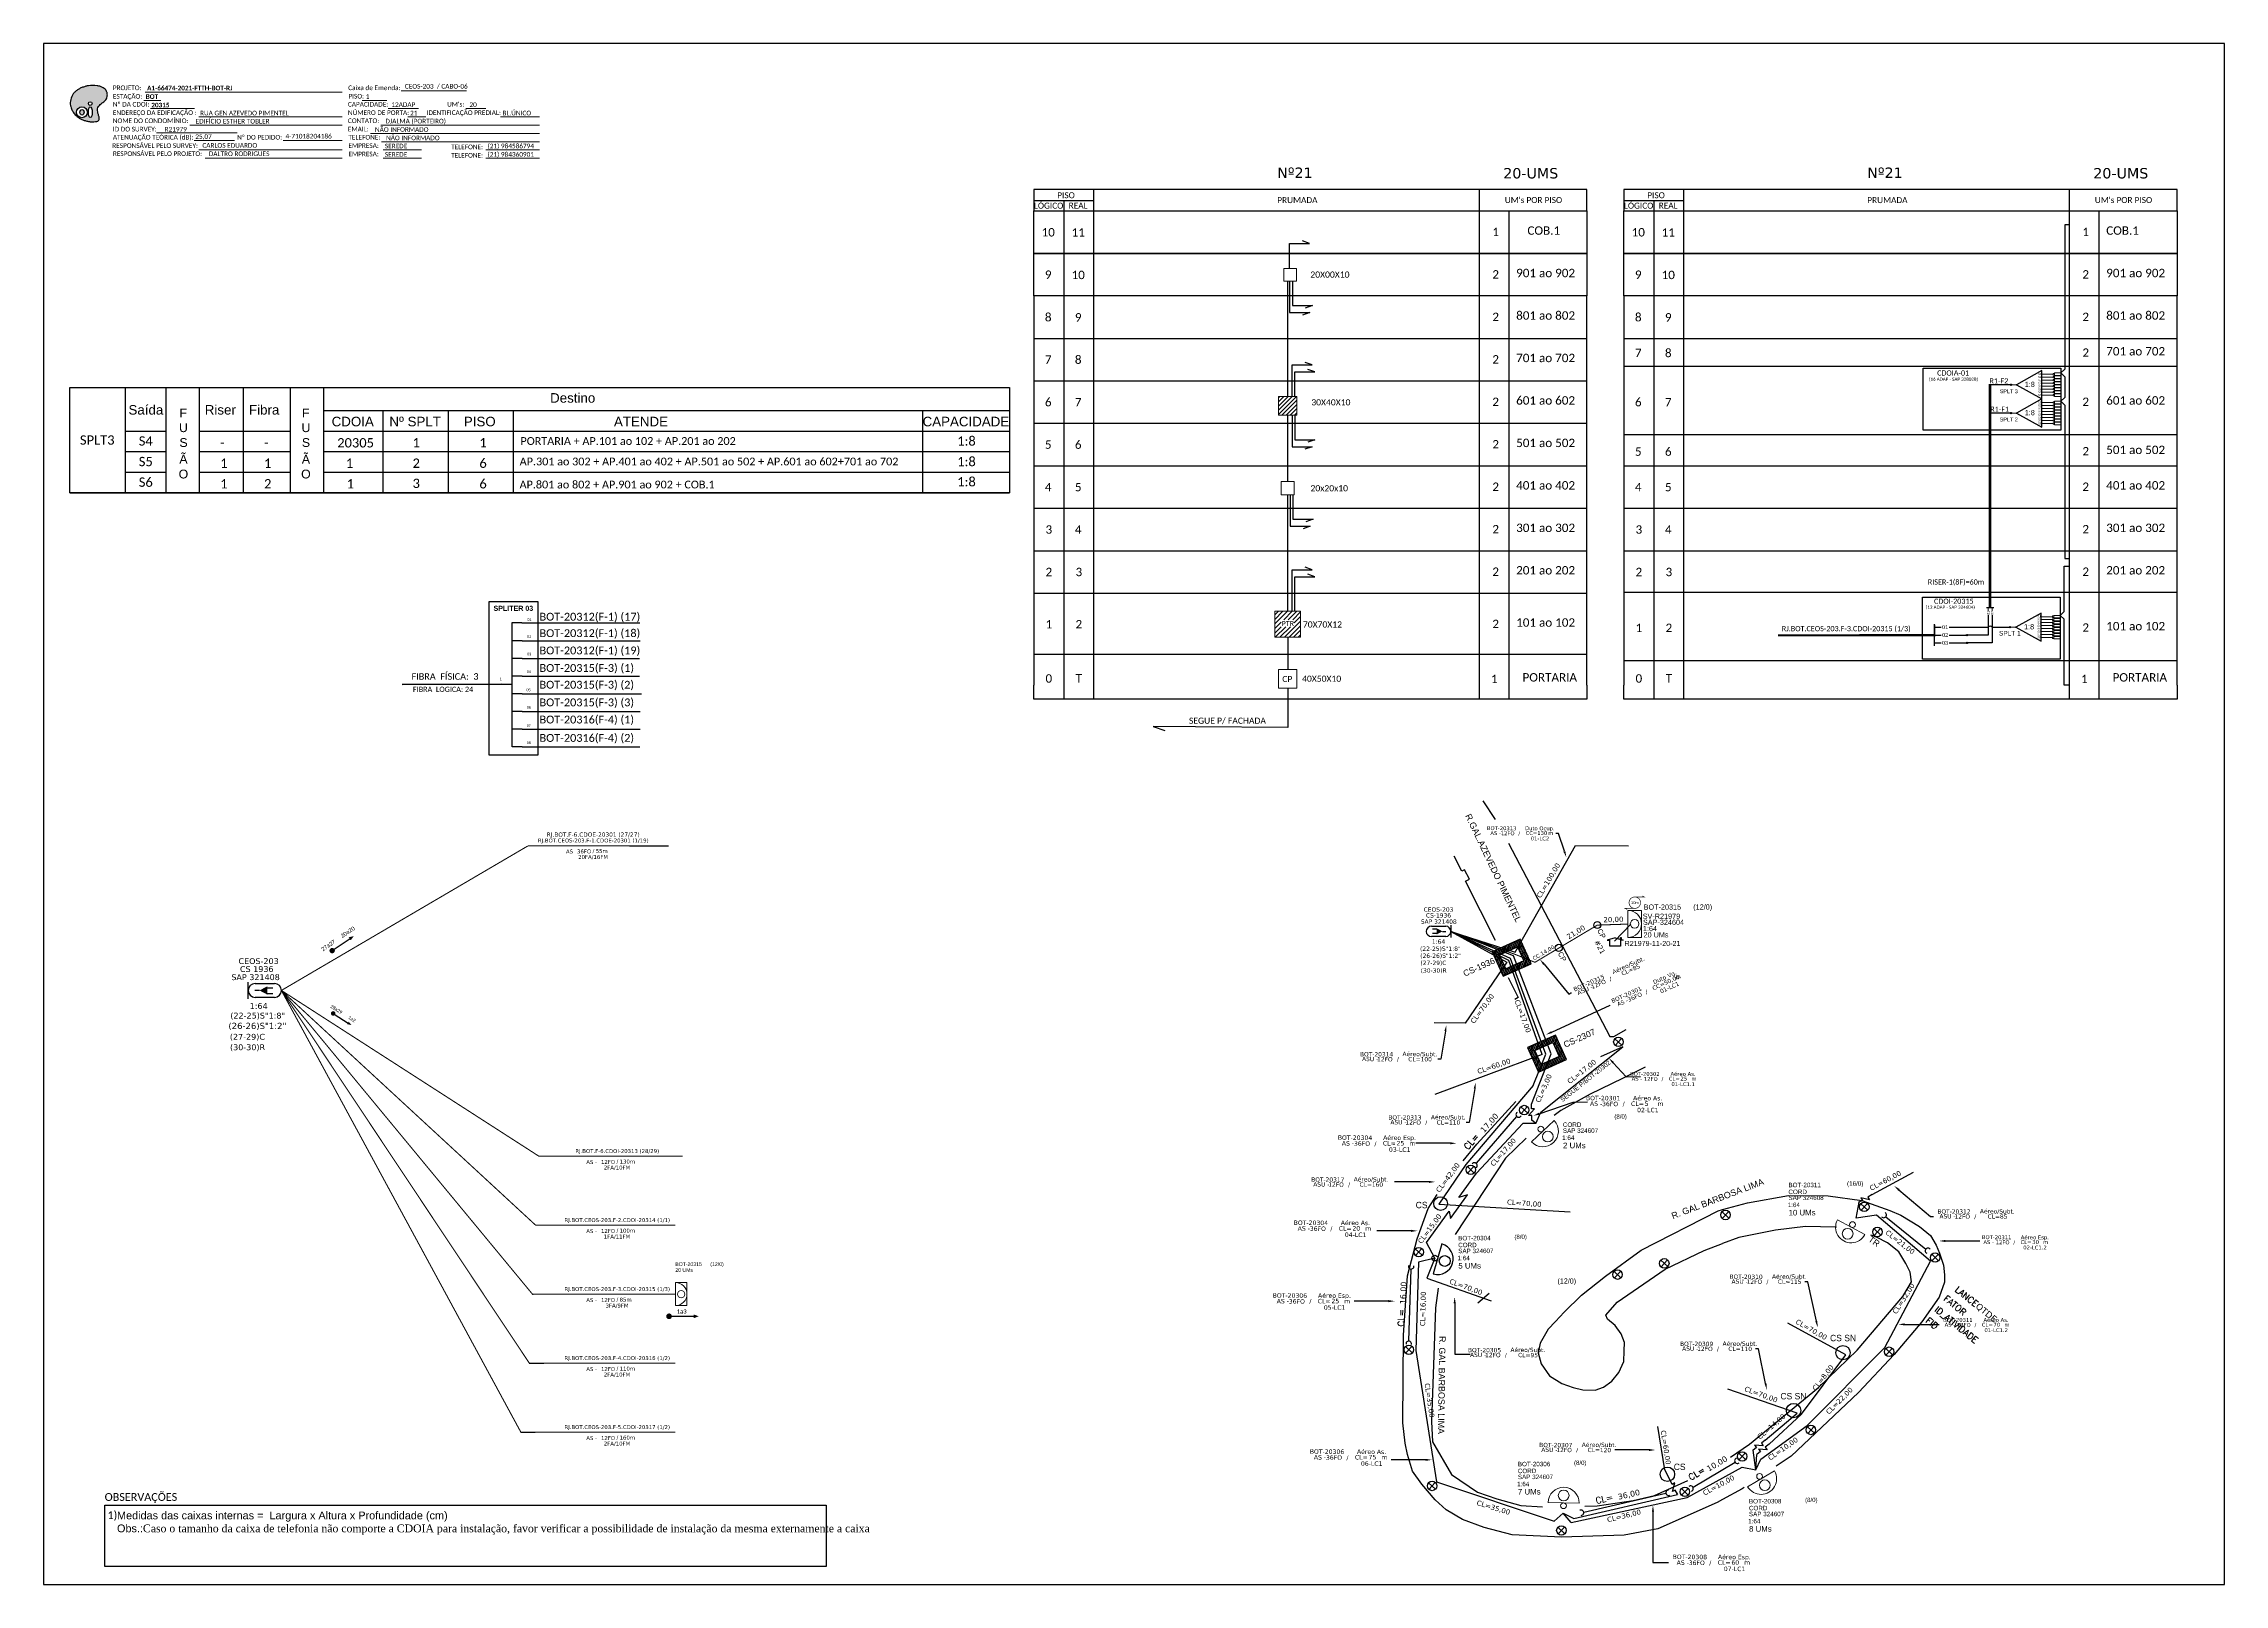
# Model space of a CAD drawing. Header units: metres. Extents: x -1286 to -445, y -500 to 94.
import ezdxf
from ezdxf import colors
from ezdxf.entities.mleader import LeaderData, LeaderLine
from ezdxf.enums import TextEntityAlignment as Align
from ezdxf.math import Vec2, Vec3

# ---------------------------------------------------------------- set-up
doc = ezdxf.new("R2010")
doc.units = ezdxf.units.M
for name, color, linetype in [('10.1-Caixas Subterrâneas', 5, 'Continuous'), ('20.4-CEOS', 1, 'Continuous'), ('CAP a instalar', 1, 'Continuous'), ('CAP_A_INSTALAR', 1, 'Continuous'), ('CD a instalar', 1, 'Continuous'), ('CELULAS_GPON', 7, 'Continuous'), ('CS', 5, 'Continuous'), ('Folga', 1, 'Continuous'), ('label_cabos', 7, 'Continuous'), ('Legenda', 1, 'Continuous'), ('LOGRADOURO', 5, 'Continuous'), ('Meio Fio', 7, 'Continuous'), ('SETA', 7, 'Continuous'), ('Subida Lateral', 5, 'Continuous'), ('texto', 255, 'Continuous'), ('UNIFILAR', 7, 'Continuous')]:
    doc.layers.add(name, color=color, linetype=linetype)
for name, color, linetype, lineweight in [("20.0-LEGENDA DOS CDO'S", 1, 'Continuous', 0), ('20.1-CDO_INTERIOR', 1, 'Continuous', 0), ('20.2-CDO_POSTE', 1, 'Continuous', 5), ('20.6-CORDOALHA_SUPORTE', 7, 'Continuous', 25), ('40.1-ETIQUETAS', 1, 'Continuous', 20)]:
    doc.layers.add(name, color=color, linetype=linetype, lineweight=lineweight)
doc.layers.add('EXTRA', color=50, linetype='Continuous', plot=False)
doc.styles.add('ARIAL', font='arial.ttf')
doc.styles.add('DIGICADE', font='arial.ttf')
doc.styles.add('ROMANS', font='romans.shx')
doc.styles.add('siredit', font='verdana.ttf')
doc.styles.add('WMF-Calibri0', font='calibri.ttf')
doc.styles.add('WMF-Calibri1', font='calibrib.ttf')
doc.linetypes.add('FENCELINE1', pattern='A,0.25,-0.1,[133,ltypeshp.shx,S=0.1,R=0,X=-0.1,Y=0],-0.1,1', length=1.45)

# ---------------------------------------------------------------- blocks, each defined once
blk = doc.blocks.new('OI')
h = blk.add_hatch(color=40)
edge = h.paths.add_edge_path()
edge.add_spline(control_points=[(4.35, -0.67), (3.92, -0.99), (3.26, -1.5), (2.81, -2.59), (2.9, -3.5), (3.06, -4.27), (3.31, -4.85), (3.37, -5.39), (3.4, -5.88), (3.2, -6.4), (2.54, -6.61), (1.65, -6.63), (0.55, -6.67), (-0.56, -6.42), (-1.61, -6.14), (-2.77, -5.61), (-3.92, -4.77), (-4.89, -3.7), (-5.34, -2.65), (-5.6, -1.94), (-5.85, -0.96), (-5.71, 0.47), (-5.1, 2.02), (-4.14, 3.02), (-3.3, 3.61), (-2.37, 4.16), (-1.36, 4.44), (-0.56, 4.7), (0.79, 4.85), (2.24, 4.97), (3.79, 4.57), (4.67, 4.21), (5.44, 3.65), (5.76, 2.99), (6.03, 2.21), (6.01, 1.46), (5.72, 0.64), (5.31, 0.08), (4.88, -0.38), (4.51, -0.55), (4.35, -0.67)], knot_values=[0, 0, 0, 0, 1.60434, 2.417191, 3.427595, 4.282808, 4.776746, 5.304182, 5.888771, 6.258406, 6.858137, 7.79129, 8.986195, 10.124242, 11.187857, 12.242908, 13.953784, 15.414161, 16.515391, 17.349188, 17.675853, 19.552021, 21.515531, 22.568638, 23.63245, 24.621084, 25.782718, 26.745347, 27.142653, 29.870543, 31.004649, 31.921532, 32.709589, 33.801391, 34.042471, 35.192333, 35.971461, 36.628871, 37.254359, 37.836911, 37.836911, 37.836911, 37.836911], degree=3, periodic=0)
h.paths.add_polyline_path([(1.13, -0.87, -1), (-0.04, -0.87, -1)], flags=16)
edge = h.paths.add_edge_path(flags=16)
edge.add_ellipse((0.56, -3.59), major_axis=(-0.02, 1.71), ratio=0.361305, start_angle=0, end_angle=360)
h.paths.add_polyline_path([(-0.36, -3.62, -1), (-3.8, -3.62, -1)], flags=16)
edge = h.paths.add_edge_path(flags=0)
edge.add_ellipse((-2.08, -3.62), major_axis=(0, 0.885), ratio=0.758294, start_angle=0, end_angle=360)
at = {"color": 40}
for centre, radius in [((-2.08, -3.62), 1.72), ((0.54, -0.87), 0.587)]:
    blk.add_circle(centre, radius, dxfattribs=at)
blk.add_ellipse((-2.08, -3.62), major_axis=(0, 0.885), ratio=0.758294, start_param=-3.141592653589792, end_param=3.141592653589792, dxfattribs=at)
blk.add_ellipse((0.56, -3.59), major_axis=(-0.02, 1.71), ratio=0.361305, dxfattribs=at)
at = {"color": 40, "start_tangent": (-0.800898, -0.598801), "end_tangent": (-0.800898, -0.598801)}
blk.add_spline([(4.35, -0.67), (3.2, -1.78), (2.9, -2.54), (2.92, -3.55), (3.12, -4.38), (3.28, -4.85), (3.37, -5.37), (3.35, -5.95), (3.2, -6.29), (2.66, -6.55), (1.73, -6.63), (0.54, -6.62), (-0.58, -6.41), (-1.6, -6.11), (-2.56, -5.67), (-3.95, -4.67), (-4.89, -3.56), (-5.37, -2.56), (-5.64, -1.78), (-5.72, -1.46), (-5.63, 0.42), (-4.84, 2.22), (-4.13, 2.99), (-3.27, 3.62), (-2.4, 4.09), (-1.3, 4.47), (-0.37, 4.72), (0.02, 4.77), (2.75, 4.8), (3.85, 4.53), (4.69, 4.16), (5.31, 3.68), (5.85, 2.73), (5.93, 2.5), (5.94, 1.35), (5.67, 0.62), (5.29, 0.08), (4.84, -0.36), (4.35, -0.67)], degree=3, dxfattribs=at)
blk = doc.blocks.new('A$C07E14978')
at = {"layer": 'Folga', "color": 0, "const_width": 0.137}
for points in [[(2.23, 0.28), (0.03, 0.28), (0.47, 0.06)], [(2.23, 2.92), (4.42, 2.92), (3.98, 3.13)]]:
    blk.add_lwpolyline(points, dxfattribs=at)
at = {"layer": 'Folga', "color": 0, "const_width": 0.146}
blk.add_lwpolyline([(2.23, 2.92, 1.000012), (2.23, 0.28, 0.999978)], format="xyb", close=True, dxfattribs=at)
at = {"layer": 'Folga', "color": 0}
blk.add_text('10m', height=0.659, dxfattribs=at).set_placement((1.38, 1.27))
blk = doc.blocks.new('SPLT_1-8_SC-APC')
at = {"color": 1, "lineweight": 0}
blk.add_lwpolyline([(-17.04, -7.55), (-19.26, -7.55)], dxfattribs=at)
at = {"color": 1}
blk.add_lwpolyline([(-7.37, -2.1), (-17.04, -7.55), (-7.37, -13), (-7.37, -2.1)], dxfattribs=at)
at = {"color": 3, "lineweight": 0}
for points in [[(-2.99, -3.51), (-7.37, -3.51)], [(-7.37, -4.66), (-2.99, -4.66)], [(-7.37, -5.82), (-2.99, -5.82)], [(-7.37, -6.97), (-2.99, -6.97)], [(-7.37, -8.12), (-2.99, -8.12)], [(-2.41, -3.02), (-2.41, -4)], [(-2.41, -3.02), (0, -3.02)], [(-2.41, -4), (0, -4)], [(-2.41, -4.17), (-2.41, -5.16)], [(-2.41, -4.17), (0, -4.17)], [(-2.41, -5.16), (0, -5.16)], [(-2.41, -5.32), (-2.41, -6.31)], [(-2.41, -5.32), (0, -5.32)], [(-2.41, -6.31), (0, -6.31)], [(-2.41, -6.48), (-2.41, -7.46)], [(-2.41, -6.48), (0, -6.48)], [(-2.41, -7.46), (0, -7.46)], [(-2.41, -7.63), (-2.41, -8.62)], [(-2.41, -7.63), (0, -7.63)], [(-7.37, -9.28), (-2.99, -9.28)], [(-7.37, -10.43), (-2.99, -10.43)], [(-7.37, -11.58), (-2.99, -11.58)], [(-2.41, -8.62), (0, -8.62)], [(-2.41, -8.78), (-2.41, -9.77)], [(-2.41, -8.78), (0, -8.78)], [(-2.41, -9.77), (0, -9.77)], [(-2.41, -9.94), (-2.41, -10.92)], [(-2.41, -9.94), (0, -9.94)], [(-2.41, -10.92), (0, -10.92)], [(-2.41, -11.09), (-2.41, -12.08)], [(-2.41, -11.09), (0, -11.09)], [(-2.41, -12.08), (0, -12.08)]]:
    blk.add_lwpolyline(points, dxfattribs=at)
for points in [[(-2.99, -3.22), (-2.41, -3.22), (-2.41, -3.8), (-2.99, -3.8)], [(-2.99, -4.38), (-2.41, -4.38), (-2.41, -4.95), (-2.99, -4.95)], [(-2.99, -5.53), (-2.41, -5.53), (-2.41, -6.1), (-2.99, -6.1)], [(-2.99, -6.68), (-2.41, -6.68), (-2.41, -7.26), (-2.99, -7.26)], [(-2.99, -7.84), (-2.41, -7.84), (-2.41, -8.41), (-2.99, -8.41)], [(-2.99, -8.99), (-2.41, -8.99), (-2.41, -9.56), (-2.99, -9.56)], [(-2.99, -10.14), (-2.41, -10.14), (-2.41, -10.72), (-2.99, -10.72)], [(-2.99, -11.3), (-2.41, -11.3), (-2.41, -11.87), (-2.99, -11.87)]]:
    blk.add_lwpolyline(points, close=True, dxfattribs=at)
at = {"color": 1, "style": 'ARIAL'}
for s, height, p in [('1:8', 2, (-13.91, -8.4)), ('S1', 0.75, (-8.74, -3.78)), ('S2', 0.75, (-8.74, -4.97)), ('S3', 0.75, (-8.74, -6.18)), ('S4', 0.75, (-8.74, -7.36)), ('S5', 0.75, (-8.74, -8.57)), ('S6', 0.75, (-8.74, -9.69)), ('S7', 0.75, (-8.74, -10.78)), ('S8', 0.75, (-8.74, -11.9))]:
    blk.add_text(s, height=height, dxfattribs=at).set_placement(p)
blk = doc.blocks.new('CDOI_INT')
at = {"layer": '20.1-CDO_INTERIOR', "color": 0, "lineweight": 18}
blk.add_lwpolyline([(4.25, -4.25), (4.25, 4.25), (0, 4.25), (0, -4.25)], close=True, dxfattribs=at)
blk.add_circle((2.12, 0), 1.36, dxfattribs=at)
blk.add_arc((0, 0), 4.25, 270, 90, dxfattribs=at)
at = {"layer": "20.0-LEGENDA DOS CDO'S", "color": 0, "style": 'ARIAL'}
for tag, p in [('CDO_N', (-0.08, 10.38)), ('SURVEY', (-0.08, 8.2)), ('SPLITER_1', (21.18, 10.38)), ('SPLITER_2', (21.19, 8.68)), ('SAP', (-0.08, 6.23)), ('1:XX', (5.94, -2.22)), ('UMS', (5.94, -4.24))]:
    blk.add_attdef(tag, p, '', height=1.36, dxfattribs=at)
blk.add_attdef('FIBRAS_UTILIZADAS', text='', height=1.36, dxfattribs=at).set_placement((15.34, 10.38), align=Align.CENTER)
blk = doc.blocks.new('ETIQUETA_RS5F')
at = {"layer": '40.1-ETIQUETAS', "color": 0, "style": 'siredit'}
blk.add_text('/', height=1.5, dxfattribs=at).set_placement((1.58, -1.95), align=Align.MIDDLE_RIGHT)
for tag, p in [('ETIQUETA_R_SECUNDARIA', (1.21, 2.1)), ('ETIQUETA_R_PRIMARIA', (1.21, 4.1)), ('F_ATIVAS/F_MORTAS', (1.14, -4.24))]:
    blk.add_attdef(tag, text='', height=1.5, dxfattribs=at).set_placement(p, align=Align.MIDDLE_CENTER)
for tag, p in [('TIPO_CABO', (-6.58, -2.12)), ('CAP_CABO', (0.4, -2.09))]:
    blk.add_attdef(tag, text='', height=1.5, dxfattribs=at).set_placement(p, align=Align.MIDDLE_RIGHT)
for tag, p in [('FUSÃO_1', (0.85, -8.39)), ('FUSÃO_2', (0.85, -10.6)), ('FUSÃO_3', (0.85, -12.93)), ('FUSÃO_4', (0.85, -15.14)), ('FUSÃO_5', (0.85, -17.16))]:
    blk.add_attdef(tag, text='', height=1.5, dxfattribs=at).set_placement(p, align=Align.CENTER)
blk.add_attdef('METROS', text='', height=1.5, dxfattribs=at).set_placement((2.14, -1.95), align=Align.MIDDLE_LEFT)
blk = doc.blocks.new('SETA1')
at = {"const_width": 1.1}
blk.add_lwpolyline([(-5.28, 0, 1), (-4.18, 0, 1)], format="xyb", close=True, dxfattribs=at)
at = {"layer": 'SETA'}
blk.add_lwpolyline([(-4.73, 0), (4.73, 0)], dxfattribs=at)
blk.add_solid([(4.73, 0.73), (6.74, 0), (4.73, -0.73)], dxfattribs=at)
blk = doc.blocks.new('CDOE_CT_POST_DESENHO')
at = {"color": 0}
blk.add_line((2.14, 0.39), (-2.11, 0.39), dxfattribs=at)
for centre, radius in [((0.01, 1.4), 0.733), ((0.01, 0), 0.393)]:
    blk.add_circle(centre, radius, dxfattribs=at)
blk.add_arc((0.01, 0.39), 2.12, 0, 180, dxfattribs=at)
blk = doc.blocks.new('*X73')
at = {"color": 0, "linetype": 'Continuous'}
for p, q in [((-1.25, 0.34099), (-0.49099, 1.1)), ((-1.25, 0.517767), (-0.667767, 1.1)), ((-1.25, 0.694544), (-0.844544, 1.1)), ((-1.25, 0.87132), (-1.02132, 1.1)), ((-1.25, 1.048097), (-1.198097, 1.1)), ((-1.25, 0.164214), (-0.8035, 0.610714)), ((-1.25, -0.012563), (-0.8035, 0.433937)), ((-1.25, -0.18934), (-0.8035, 0.25716)), ((-1.25, -0.366117), (-0.8035, 0.080383)), ((-0.789214, 0.625), (-0.314214, 1.1)), ((-0.612437, 0.625), (-0.137437, 1.1)), ((-0.43566, 0.625), (0.03934, 1.1)), ((-0.258883, 0.625), (0.216117, 1.1)), ((-0.082107, 0.625), (0.392893, 1.1)), ((0.09467, 0.625), (0.56967, 1.1)), ((0.271447, 0.625), (0.746447, 1.1)), ((0.448223, 0.625), (0.923223, 1.1)), ((0.625, 0.625), (1.1, 1.1)), ((0.801777, 0.625), (1.25, 1.073223)), ((0.8035, 0.449947), (1.25, 0.896447)), ((0.8035, 0.27317), (1.25, 0.71967)), ((0.8035, 0.096393), (1.25, 0.542893)), ((0.8035, -0.080383), (1.25, 0.366117)), ((0.8035, -0.25716), (1.25, 0.18934)), ((0.8035, -0.433937), (1.25, 0.012563)), ((-1.25, -0.542893), (-0.8035, -0.096393)), ((-1.25, -0.71967), (-0.8035, -0.27317)), ((-1.25, -0.896447), (-0.8035, -0.449947)), ((-1.25, -1.073223), (-0.801777, -0.625)), ((-1.1, -1.1), (-0.625, -0.625)), ((-0.923223, -1.1), (-0.448223, -0.625)), ((-0.746447, -1.1), (-0.271447, -0.625)), ((-0.56967, -1.1), (-0.09467, -0.625)), ((-0.392893, -1.1), (0.082107, -0.625)), ((-0.216117, -1.1), (0.258883, -0.625)), ((-0.03934, -1.1), (0.43566, -0.625)), ((0.137437, -1.1), (0.612437, -0.625)), ((0.314214, -1.1), (0.789214, -0.625)), ((0.49099, -1.1), (1.25, -0.34099)), ((0.667767, -1.1), (1.25, -0.517767)), ((0.8035, -0.610714), (1.25, -0.164214)), ((0.844544, -1.1), (1.25, -0.694544)), ((1.02132, -1.1), (1.25, -0.87132)), ((1.198097, -1.1), (1.25, -1.048097))]:
    blk.add_line(p, q, dxfattribs=at)
blk = doc.blocks.new('MANHOLE_MQ')
at = {"color": 0, "linetype": 'Continuous'}
for p, q in [((0.00000623, 0.00000569), (-0.00000627, 0.00000569)), ((-0.00000627, 0.00000569), (-0.00000627, -0.00000531)), ((-0.00000404, 0.00000331), (0.00000399, 0.00000331)), ((-0.00000404, -0.00000294), (-0.00000404, 0.00000331)), ((0.00000399, 0.00000331), (0.00000399, -0.00000294)), ((0.00000623, -0.00000531), (0.00000623, 0.00000569)), ((-0.00000627, -0.00000531), (0.00000623, -0.00000531)), ((0.00000399, -0.00000294), (-0.00000404, -0.00000294)), ((0.00000399, -0.00000294), (0.00000399, -0.00000294))]:
    blk.add_line(p, q, dxfattribs=at)
at = {"color": 0, "linetype": 'Continuous', "xscale": 5e-06, "yscale": 5e-06, "zscale": 1e-05}
blk.add_blockref('*X73', (-0.00000002, 0.00000019), dxfattribs=at)
blk = doc.blocks.new('Inst CDOE-8 CAIXA DIST OPT CDOE 48F_8D C_SPL OPTAP')
at = {"layer": "20.0-LEGENDA DOS CDO'S", "color": 0, "style": 'ARIAL'}
for tag, p, height in [('CORDOALHA', (0.12, 4.02), 0.8), ('FID', (0.12, 5.25), 0.8), ('1:XX', (-0.01, 1.7), 0.8), ('SAP', (0.12, 2.96), 0.8), ('UMS', (0.14, 0.22), 1)]:
    blk.add_attdef(tag, p, '', height=height, rotation=0.118, dxfattribs=at)
at = {"layer": "20.0-LEGENDA DOS CDO'S", "color": 0}
for tag, p, style, flags in [('ID_ATIVIDADE', (0.12, 6.47), 'ARIAL', 3), ('FATOR', (7.92, 6.47), 'ARIAL', 1), ('QTDE', (0.23, -0.97), 'DIGICADE', 3)]:
    blk.add_attdef(tag, p, '', height=0.8, rotation=0.118, dxfattribs=dict(at, style=style, flags=flags))
at = {"layer": "20.0-LEGENDA DOS CDO'S", "color": 0, "style": 'ARIAL'}
blk.add_attdef('FIBRAS_UTILIZADAS', text='', height=0.8, rotation=0.118, dxfattribs=at).set_placement((13.48, 5.26), align=Align.CENTER)
blk = doc.blocks.new('Inst CDOE-16 CAIXA DIST OPT CDOE 48F_16D C_SPL_2_1_8')
at = {"layer": "20.0-LEGENDA DOS CDO'S", "color": 0, "style": 'ARIAL'}
for tag, p, height in [('CORDOALHA', (0.12, 4.02), 0.8), ('FID', (0.12, 5.25), 0.8), ('1:XX', (-0.01, 1.7), 0.8), ('SAP', (0.12, 2.96), 0.8), ('UMS', (0.14, 0.22), 1)]:
    blk.add_attdef(tag, p, '', height=height, rotation=0.118, dxfattribs=at)
at = {"layer": "20.0-LEGENDA DOS CDO'S", "color": 0}
for tag, p, style, flags in [('ID_ATIVIDADE', (0.12, 6.47), 'ARIAL', 3), ('FATOR', (7.92, 6.47), 'ARIAL', 1), ('QTDE', (0.1, -1.17), 'DIGICADE', 3)]:
    blk.add_attdef(tag, p, '', height=0.8, rotation=0.118, dxfattribs=dict(at, style=style, flags=flags))
at = {"layer": "20.0-LEGENDA DOS CDO'S", "color": 0, "style": 'ARIAL'}
blk.add_attdef('FIBRAS_UTILIZADAS', text='', height=0.8, rotation=0.118, dxfattribs=at).set_placement((13.48, 5.26), align=Align.CENTER)
blk = doc.blocks.new('Inst CB DT VG CFOA-SM-AS-80-TS-36')
at = {"layer": 'label_cabos', "color": 0, "style": 'siredit'}
for tag, flags, p in [('ID_ATIVIDADE', 3, (1.31, 2.67)), ('FATOR', 1, (11.56, 2.55))]:
    blk.add_attdef(tag, text='', height=1, rotation=359.69, dxfattribs=dict(at, flags=flags)).set_placement(p, align=Align.MIDDLE_CENTER)
for tag, p in [('TIPO_CABO', (1.76, 0)), ('DESTINO_CABO', (3.13, 1.26)), ('CABO', (4.69, -0.05)), ('/', (7.71, -0.05)), ('LANCE', (10.91, 0)), ('TIPO_CABO', (13.11, 1.24)), ('UND', (15.96, 0)), ('FID', (13.15, -1.41))]:
    blk.add_attdef(tag, text='', height=1, rotation=359.69, dxfattribs=at).set_placement(p, align=Align.MIDDLE_CENTER)
blk.add_attdef('QTDE', (12.43, -0.47), '', height=1, rotation=359.69, dxfattribs=at)
blk = doc.blocks.new('Inst CB AS CFOA-SM-AS-80-TS-36')
at = {"layer": 'label_cabos', "color": 0, "style": 'siredit'}
for tag, flags, p in [('ID_ATIVIDADE', 3, (1.31, 2.67)), ('FATOR', 1, (11.56, 2.55))]:
    blk.add_attdef(tag, text='', height=1, rotation=359.69, dxfattribs=dict(at, flags=flags)).set_placement(p, align=Align.MIDDLE_CENTER)
for tag, p in [('TIPO_CABO', (1.76, 0)), ('DESTINO_CABO', (3.13, 1.26)), ('CABO', (4.69, -0.05)), ('/', (7.71, -0.05)), ('LANCE', (10.81, 0)), ('TIPO_CABO', (13.11, 1.24)), ('UND', (15.96, 0)), ('FID', (13.15, -1.41))]:
    blk.add_attdef(tag, text='', height=1, rotation=359.69, dxfattribs=at).set_placement(p, align=Align.MIDDLE_CENTER)
blk.add_attdef('QTDE', (12.43, -0.47), '', height=1, rotation=359.69, dxfattribs=at)
blk = doc.blocks.new('Inst CB ESP CFOA-SM-AS-80-TS-36')
at = {"layer": 'label_cabos', "color": 0, "style": 'siredit'}
for tag, flags, p in [('ID_ATIVIDADE', 3, (1.31, 2.67)), ('FATOR', 1, (11.56, 2.55))]:
    blk.add_attdef(tag, text='', height=1, rotation=359.69, dxfattribs=dict(at, flags=flags)).set_placement(p, align=Align.MIDDLE_CENTER)
for tag, p in [('TIPO_CABO', (1.76, 0)), ('DESTINO_CABO', (3.13, 1.26)), ('CABO', (4.69, -0.05)), ('/', (7.71, -0.05)), ('LANCE', (10.81, 0)), ('TIPO_CABO', (13.11, 1.24)), ('UND', (15.96, 0)), ('FID', (13.15, -1.41))]:
    blk.add_attdef(tag, text='', height=1, rotation=359.69, dxfattribs=at).set_placement(p, align=Align.MIDDLE_CENTER)
blk.add_attdef('QTDE', (12.43, -0.47), '', height=1, rotation=359.69, dxfattribs=at)
blk = doc.blocks.new('Inst CB AS CFOA-SM-AS-120-S-12 A')
at = {"layer": 'label_cabos', "color": 0, "style": 'siredit'}
for tag, flags, p in [('ID_ATIVIDADE', 3, (1.31, 2.67)), ('FATOR', 1, (11.56, 2.55))]:
    blk.add_attdef(tag, text='', height=1, rotation=359.69, dxfattribs=dict(at, flags=flags)).set_placement(p, align=Align.MIDDLE_CENTER)
for tag, p in [('TIPO_CABO', (1.26, 0)), ('DESTINO_CABO', (3.13, 1.26)), ('CABO', (4.69, -0.05)), ('/', (7.71, -0.05)), ('LANCE', (10.81, 0)), ('TIPO_CABO', (13.11, 1.24)), ('UND', (15.96, 0)), ('FID', (13.15, -1.41))]:
    blk.add_attdef(tag, text='', height=1, rotation=359.69, dxfattribs=at).set_placement(p, align=Align.MIDDLE_CENTER)
blk.add_attdef('QTDE', (12.43, -0.47), '', height=1, rotation=359.69, dxfattribs=at)
blk = doc.blocks.new('LEGENDA DOS CABOS')
at = {"layer": 'EXTRA', "color": 0, "style": 'siredit'}
for tag, p in [('ID', (4.6, 0.97)), ('XX', (9.03, 0.97))]:
    blk.add_attdef(tag, text='', height=0.48, rotation=359.69, dxfattribs=at).set_placement(p, align=Align.MIDDLE_CENTER)
at = {"layer": 'Legenda', "color": 0, "style": 'siredit'}
for tag, p in [('TIPO_CABO', (1.31, 0)), ('CABO', (4.69, -0.05)), ('/', (6.81, -0.05)), ('METROS', (10.03, -0.05))]:
    blk.add_attdef(tag, text='', height=0.8, rotation=359.69, dxfattribs=at).set_placement(p, align=Align.MIDDLE_CENTER)
blk = doc.blocks.new('Inst CB ESP CFOA-SM-AS-120-S-12 A')
at = {"layer": 'label_cabos', "color": 0, "style": 'siredit'}
for tag, flags, p in [('ID_ATIVIDADE', 3, (1.31, 2.67)), ('FATOR', 1, (11.56, 2.55))]:
    blk.add_attdef(tag, text='', height=1, rotation=359.69, dxfattribs=dict(at, flags=flags)).set_placement(p, align=Align.MIDDLE_CENTER)
for tag, p in [('TIPO_CABO', (1.26, 0)), ('DESTINO_CABO', (3.13, 1.26)), ('CABO', (4.69, -0.05)), ('/', (7.71, -0.05)), ('LANCE', (10.81, 0)), ('TIPO_CABO', (13.11, 1.24)), ('UND', (15.96, 0)), ('FID', (13.15, -1.41))]:
    blk.add_attdef(tag, text='', height=1, rotation=359.69, dxfattribs=at).set_placement(p, align=Align.MIDDLE_CENTER)
blk.add_attdef('QTDE', (12.43, -0.47), '', height=1, rotation=359.69, dxfattribs=at)
blk = doc.blocks.new('Inst CB DT OCUP CFOA-SM-AS-80-TS-24')
at = {"layer": 'label_cabos', "color": 0, "style": 'siredit'}
for tag, flags, p in [('ID_ATIVIDADE', 3, (1.31, 2.67)), ('FATOR', 1, (11.56, 2.55))]:
    blk.add_attdef(tag, text='', height=1, rotation=359.69, dxfattribs=dict(at, flags=flags)).set_placement(p, align=Align.MIDDLE_CENTER)
for tag, p in [('TIPO_CABO', (1.76, 0)), ('DESTINO_CABO', (3.13, 1.26)), ('CABO', (4.69, -0.05)), ('/', (7.71, -0.05)), ('LANCE', (10.91, 0)), ('TIPO_CABO', (13.11, 1.24)), ('UND', (15.96, 0)), ('FID', (13.15, -1.41))]:
    blk.add_attdef(tag, text='', height=1, rotation=359.69, dxfattribs=at).set_placement(p, align=Align.MIDDLE_CENTER)
blk.add_attdef('QTDE', (12.43, -0.47), '', height=1, rotation=359.69, dxfattribs=at)
blk = doc.blocks.new('SPLITTER_')
blk.add_point((0, 0))
at = {"style": 'ARIAL', "flags": 4}
blk.add_attdef('SPLT', (0, -3.26), '', height=1.5, dxfattribs=at)

msp = doc.modelspace()

# ---------------------------------------------------------------- hatches: boundary and pattern name
h = msp.add_hatch(color=3)
h.dxf.hatch_style = 1
edge = h.paths.add_edge_path()
edge.add_arc((-527.37, -37.31), 0.256, 0, 360)
h = msp.add_hatch(color=3)
h.dxf.hatch_style = 1
edge = h.paths.add_edge_path()
edge.add_arc((-527.37, -48.21), 0.256, 0, 360)
h = msp.add_hatch()
h.set_pattern_fill('ANSI31', color=1, scale=10, style=0)
h.set_pattern_definition([(45, (-1424.7021, -520.2574), (-0.8838835, 0.8838835), [])])
h.paths.add_polyline_path([(-811.23, -134.68), (-801.32, -134.68), (-801.32, -124.64), (-811.23, -124.64)])
h.paths.add_polyline_path([(-808.8, -130.64), (-803.76, -130.64), (-803.76, -127.91), (-808.8, -127.91)], flags=16)
h = msp.add_hatch(color=3)
h.dxf.hatch_style = 1
edge = h.paths.add_edge_path()
edge.add_arc((-544.34, -133.81), 0.256, 0, 360)
h = msp.add_hatch(color=3)
h.dxf.hatch_style = 1
edge = h.paths.add_edge_path()
edge.add_arc((-527.71, -130.77), 0.256, 0, 360)
h = msp.add_hatch(color=3)
h.dxf.hatch_style = 1
edge = h.paths.add_edge_path()
edge.add_arc((-544.34, -136.84), 0.256, 0, 360)

# ---------------------------------------------------------------- linework, layer by layer
at = {"color": 7}
for p, q in [((-904.19, -3.07), (-904.19, -153.11)), ((-690.88, -153.11), (-690.88, -3.07)), ((-676.64, -3.07), (-676.65, -153.11)), ((-463.33, -153.11), (-463.33, -3.07)), ((-904.19, -158.52), (-904.19, -153.11)), ((-690.88, -158.52), (-904.19, -158.52)), ((-690.88, -153.11), (-690.88, -158.52)), ((-676.65, -158.52), (-676.65, -153.11)), ((-463.33, -158.52), (-676.65, -158.52)), ((-463.33, -153.11), (-463.33, -158.52)), ((-746.8, -368.56), (-750.17, -380.11))]:
    msp.add_line(p, q, dxfattribs=at)
for p, q in [((-1275.99, -38.39), (-913.61, -38.39)), ((-1275.99, -78.96), (-1275.99, -38.39)), ((-1254.67, -38.39), (-1254.67, -78.96)), ((-1238.91, -38.39), (-1238.91, -78.96)), ((-1225.96, -78.96), (-1225.96, -38.39)), ((-1209.05, -38.39), (-1209.05, -78.96)), ((-1191.03, -38.39), (-1191.03, -78.96)), ((-1178.07, -38.39), (-1178.07, -78.96)), ((-913.61, -38.39), (-913.61, -78.96)), ((-1178.07, -47.21), (-913.61, -47.21)), ((-1155.26, -47.21), (-1155.26, -78.96)), ((-1130.11, -47.21), (-1130.11, -78.96)), ((-1105.02, -47.21), (-1105.02, -78.96)), ((-947.19, -47.21), (-947.19, -78.96)), ((-1254.67, -55.15), (-1238.91, -55.15)), ((-1225.96, -55.15), (-1191.03, -55.15)), ((-1178.07, -55.15), (-913.61, -55.15)), ((-1254.67, -63.09), (-1238.91, -63.09)), ((-1225.96, -63.09), (-1191.03, -63.09)), ((-1178.07, -63.09), (-913.61, -63.09)), ((-1254.67, -71.02), (-1238.91, -71.02)), ((-1225.96, -71.02), (-1191.03, -71.02)), ((-1178.07, -71.02), (-913.61, -71.02)), ((-1254.67, -78.96), (-1238.91, -78.96)), ((-1225.96, -78.96), (-1191.03, -78.96)), ((-1178.07, -78.96), (-913.61, -78.96)), ((-680.02, -250.59), (-683.09, -251.49)), ((-683.09, -251.49), (-682.13, -251.49)), ((-682.12, -253.7), (-682.12, -251.5)), ((-680.02, -250.59), (-676.94, -251.49)), ((-677.95, -250.46), (-677.63, -250.46)), ((-677.95, -251.18), (-677.95, -250.46)), ((-676.94, -251.49), (-677.91, -251.49)), ((-677.91, -251.49), (-677.91, -253.7)), ((-677.63, -250.46), (-677.63, -251.28)), ((-677.91, -253.7), (-682.12, -253.7))]:
    msp.add_line(p, q)
at = {"color": 1, "linetype": 'Continuous'}
for p, q in [((-809.86, -42.34), (-809.38, -41.86)), ((-809.86, -43.94), (-807.78, -41.86)), ((-809.86, -45.55), (-806.17, -41.86)), ((-809.86, -47.15), (-804.57, -41.86)), ((-809.86, -48.76), (-802.96, -41.86)), ((-808.54, -49.04), (-802.78, -43.28)), ((-806.93, -49.04), (-802.78, -44.89)), ((-805.33, -49.04), (-802.78, -46.49)), ((-803.72, -49.04), (-802.78, -48.1))]:
    msp.add_line(p, q, dxfattribs=at)
at = {"color": 1}
for p, q in [((-556.91, -129.84), (-556.91, -134.43)), ((-680.11, -289.43), (-677.45, -291.91)), ((-677.54, -289.34), (-680.02, -292)), ((-716.4, -315.7), (-713.75, -318.18)), ((-713.83, -315.61), (-716.31, -318.27)), ((-737.01, -338.74), (-734.36, -341.22)), ((-734.45, -338.65), (-736.93, -341.31)), ((-585.25, -353.04), (-582.59, -355.52)), ((-582.68, -352.95), (-585.16, -355.6)), ((-638.78, -356.16), (-636.13, -358.64)), ((-636.21, -356.07), (-638.7, -358.72)), ((-580.18, -362.71), (-577.53, -365.19)), ((-577.62, -362.62), (-580.1, -365.27)), ((-757.09, -370.45), (-754.44, -372.93)), ((-754.52, -370.36), (-757, -373.01)), ((-662.39, -374.8), (-659.74, -377.28)), ((-659.82, -374.72), (-662.3, -377.37)), ((-557.95, -372.56), (-555.3, -375.04)), ((-555.38, -372.47), (-557.87, -375.12)), ((-680.41, -379.15), (-677.76, -381.63)), ((-677.84, -379.07), (-680.33, -381.72)), ((-760.89, -408.11), (-758.24, -410.6)), ((-758.33, -408.03), (-760.81, -410.68)), ((-575.67, -408.86), (-573.02, -411.34)), ((-573.1, -408.77), (-575.59, -411.43)), ((-605.83, -439.04), (-603.18, -441.52)), ((-603.26, -438.95), (-605.75, -441.61)), ((-632.36, -449.24), (-629.7, -451.72)), ((-629.79, -449.15), (-632.27, -451.8)), ((-751.95, -460.62), (-749.3, -463.1)), ((-749.38, -460.54), (-751.87, -463.19)), ((-654.46, -462.87), (-651.81, -465.35)), ((-651.89, -462.78), (-654.37, -465.44)), ((-702.09, -477.78), (-699.43, -480.26)), ((-699.52, -477.69), (-702, -480.35))]:
    msp.add_line(p, q, dxfattribs=at)
at = {"color": 0}
for p, q in [((-1262.5, -469.23), (-984.25, -469.23)), ((-1262.5, -492.93), (-1262.5, -469.23)), ((-984.25, -469.23), (-984.25, -492.93)), ((-984.25, -492.93), (-1262.5, -492.93))]:
    msp.add_line(p, q, dxfattribs=at)
msp.add_lwpolyline([(-1286.07, -499.81), (-445.07, -499.81), (-445.07, 94.19), (-1286.07, 94.19)], close=True)
at = {"color": 7, "lineweight": 0}
for points in [[(-1148.15, 76.01), (-1123.01, 76.01)], [(-1247.47, 72.24), (-1240.92, 72.24)], [(-1246.96, 75.52), (-1170.98, 75.52)], [(-1244.81, 69.17), (-1227.84, 69.17)], [(-1163.19, 72.28), (-1153.71, 72.28)], [(-1153.14, 69.17), (-1141.52, 69.17)], [(-1123.2, 69.17), (-1115.53, 69.17)], [(-1242.49, 59.75), (-1211.44, 59.75)], [(-1229.65, 62.82), (-1170.98, 62.82)], [(-1226.24, 65.93), (-1170.98, 65.93)], [(-1160.06, 59.58), (-1094.8, 59.58)], [(-1156.02, 62.82), (-1094.8, 62.82)], [(-1145.56, 65.93), (-1138.61, 65.93)], [(-1109.86, 65.93), (-1094.82, 65.93)], [(-1227.96, 56.79), (-1212.45, 56.79)], [(-1226.24, 53.23), (-1170.98, 53.23)], [(-1193.73, 56.79), (-1170.96, 56.79)], [(-1155.78, 56.34), (-1094.8, 56.34)], [(-1155.17, 53.23), (-1140.37, 53.23)], [(-1115.57, 53.23), (-1094.8, 53.23)], [(-1223.75, 49.99), (-1170.98, 49.99)], [(-1155.17, 49.99), (-1140.37, 49.99)], [(-1115.57, 49.99), (-1094.8, 49.99)]]:
    msp.add_lwpolyline(points, dxfattribs=at)
at = {"color": 0}
for points in [[(-690.88, 37.9), (-904.19, 37.9)], [(-904.19, 33.78), (-881.05, 33.78)], [(-463.33, 37.9), (-676.65, 37.9)], [(-676.65, 33.78), (-653.5, 33.78)], [(-904.19, 29.67), (-690.88, 29.67)], [(-676.65, 29.67), (-463.33, 29.67)]]:
    msp.add_lwpolyline(points, dxfattribs=at)
for points in [[(-904.19, 37.9), (-904.19, 29.67)], [(-892.62, 33.78), (-892.62, 29.67)], [(-881.05, 29.67), (-881.05, 37.9)], [(-732.47, 37.9), (-732.47, 29.67)], [(-690.88, 29.67), (-690.88, 37.9)], [(-676.65, 37.9), (-676.65, 29.67)], [(-665.07, 33.78), (-665.07, 29.67)], [(-653.5, 29.67), (-653.5, 37.9)], [(-504.92, 37.9), (-504.92, 29.67)], [(-463.33, 29.67), (-463.33, 37.9)], [(-904.19, 29.67), (-690.88, 29.67)], [(-904.19, 29.67), (-690.88, 29.67)], [(-904.19, 29.67), (-690.88, 29.67)], [(-904.19, 29.67), (-690.88, 29.67)], [(-904.19, 29.67), (-690.88, 29.67)], [(-904.19, 29.67), (-690.88, 29.67)], [(-892.62, 29.67), (-892.62, -158.52)], [(-881.05, -158.52), (-881.04, 29.67)], [(-732.47, 29.67), (-732.47, -158.52)], [(-720.9, -158.52), (-720.89, 29.67)], [(-676.65, 29.67), (-463.33, 29.67)], [(-676.65, 29.67), (-463.33, 29.67)], [(-676.65, 29.67), (-463.33, 29.67)], [(-676.65, 29.67), (-463.33, 29.67)], [(-676.65, 29.67), (-463.33, 29.67)], [(-676.65, 29.67), (-463.33, 29.67)], [(-665.07, 29.67), (-665.07, -158.52)], [(-653.5, -158.52), (-653.5, 29.67)], [(-504.92, 29.67), (-504.92, -158.52)], [(-493.35, -158.52), (-493.35, 29.67)], [(-904.19, -19.44), (-690.88, -19.44)], [(-676.64, -19.44), (-463.33, -19.44)], [(-676.64, -30.09), (-463.33, -30.09)], [(-904.19, -35.82), (-690.88, -35.82)], [(-904.19, -52.19), (-690.88, -52.19)], [(-676.64, -56.49), (-463.33, -56.49)], [(-904.19, -68.56), (-690.88, -68.56)], [(-676.64, -68.56), (-463.33, -68.56)], [(-913.61, -78.96), (-1275.99, -78.96), (-913.61, -78.96)], [(-904.19, -84.93), (-690.88, -84.93)], [(-676.64, -84.93), (-463.33, -84.93)], [(-904.19, -101.3), (-690.88, -101.3)], [(-676.64, -101.3), (-463.33, -101.3)], [(-904.19, -117.67), (-690.88, -117.67)], [(-676.64, -117.23), (-463.33, -117.23)], [(-904.19, -141.24), (-690.88, -141.24)], [(-676.65, -143.69), (-463.33, -143.69)]]:
    msp.add_lwpolyline(points)
at = {"color": 7}
for points in [[(-904.19, 29.67), (-690.88, 29.67), (-690.88, 13.3), (-904.19, 13.3)], [(-676.64, 29.67), (-463.33, 29.67), (-463.33, 13.3), (-676.64, 13.3)], [(-904.19, 13.3), (-690.88, 13.3), (-690.88, -3.07), (-904.19, -3.07)], [(-676.64, 13.3), (-463.33, 13.3), (-463.33, -3.07), (-676.64, -3.07)], [(-1114.33, -179.98), (-1095.32, -179.98), (-1095.32, -120.96), (-1114.33, -120.96)]]:
    msp.add_lwpolyline(points, close=True, dxfattribs=at)
at = {"color": 3}
for points in [[(-805.57, 7.54), (-805.57, 17.18), (-797.85, 17.18), (-800.6, 18.18)], [(-504.91, 24.3), (-506.57, 24.3), (-506.57, -31.27), (-508.14, -32.78), (-506.57, -34.29), (-506.57, -42.17), (-508.14, -43.68), (-506.57, -45.19), (-506.58, -104.35), (-504.92, -104.35)], [(-806.27, -41.86), (-806.27, 2.65)], [(-805.54, 2.65), (-805.54, -9.52), (-797.82, -9.52), (-800.57, -10.52)], [(-804.47, 2.65), (-804.47, -6.81), (-796.75, -6.81), (-799.5, -7.81)], [(-804.59, -41.86), (-804.59, -29.69), (-796.87, -29.69), (-799.61, -28.69)], [(-803.52, -41.86), (-803.52, -32.4), (-795.8, -32.4), (-798.54, -31.4)], [(-806.27, -74.66), (-806.27, -49.04)], [(-804.61, -49.04), (-804.61, -61.21), (-796.89, -61.21), (-799.64, -62.21)], [(-803.54, -49.04), (-803.54, -58.49), (-795.82, -58.49), (-798.57, -59.5)], [(-806.27, -124.64), (-806.27, -79.73)], [(-805.33, -79.73), (-805.33, -91.9), (-797.6, -91.9), (-800.35, -92.9)], [(-804.26, -79.73), (-804.26, -89.19), (-796.53, -89.19), (-799.28, -90.19)], [(-804.58, -124.64), (-804.58, -108.69), (-796.86, -108.69), (-799.6, -107.69)], [(-505.19, -153.11), (-506.85, -153.11), (-506.85, -127.75), (-508.41, -126.24), (-506.85, -124.73), (-506.85, -107.25), (-505.2, -107.25)], [(-803.51, -124.64), (-803.51, -111.4), (-795.79, -111.4), (-798.53, -110.4)], [(-556.91, -130.77), (-554.31, -130.77)], [(-551.24, -130.77), (-541.96, -130.77)], [(-541.96, -130.77), (-536.23, -130.77)], [(-534.57, -130.77), (-527.71, -130.77)]]:
    msp.add_lwpolyline(points, dxfattribs=at)
at = {"color": 7, "lineweight": 0}
for points in [[(-802.93, 7.54), (-807.75, 7.54), (-807.75, 2.65), (-802.93, 2.65)], [(-802.73, -147.15), (-809.81, -147.15), (-809.81, -154.33), (-802.73, -154.33)]]:
    msp.add_lwpolyline(points, close=True, dxfattribs=at)
at = {"color": 1}
for points in [[(-561.27, -30.88), (-508.14, -30.88), (-508.14, -54.78), (-561.27, -54.78)], [(-561.54, -119.17), (-508.41, -119.17), (-508.41, -143.06), (-561.54, -143.06)]]:
    msp.add_lwpolyline(points, close=True, dxfattribs=at)
at = {"color": 1, "lineweight": 0}
for points in [[(-802.78, -41.86), (-809.86, -41.86), (-809.86, -49.04), (-802.78, -49.04)], [(-801.32, -124.64), (-811.23, -124.64), (-811.23, -134.68), (-801.32, -134.68)]]:
    msp.add_lwpolyline(points, close=True, dxfattribs=at)
at = {"color": 5}
for points in [[(-527.4, -37.31), (-535.96, -37.31)], [(-527.4, -48.21), (-535.95, -48.21)], [(-536.8, -123.21), (-534.01, -123.21)], [(-534.67, -126.16), (-534.67, -136.84), (-544.34, -136.84)], [(-536.11, -126.17), (-536.11, -133.8), (-544.34, -133.81)]]:
    msp.add_lwpolyline(points, dxfattribs=at)
at = {"color": 5, "const_width": 1}
msp.add_lwpolyline([(-535.41, -37.31), (-535.41, -116.34), (-535.41, -116.34), (-535.41, -123.21)], dxfattribs=at)
at = {"lineweight": 0}
msp.add_lwpolyline([(-803.8, -74.66), (-808.76, -74.66), (-808.76, -79.73), (-803.8, -79.73)], close=True, dxfattribs=at)
at = {"color": 5, "lineweight": 0}
for points in [[(-536.11, -123.21), (-536.11, -124.53)], [(-534.67, -123.21), (-534.67, -124.49)]]:
    msp.add_lwpolyline(points, dxfattribs=at)
at = {"color": 1}
msp.add_lwpolyline([(-617.27, -133.89, 0.8, 0.8, 0), (-556.91, -133.86, 0.8, 0.8, 0)], format="xyseb", dxfattribs=at)
for points in [[(-556.91, -138.03), (-556.91, -129.68)], [(-806.26, -134.68), (-806.27, -147.15)], [(-806.27, -154.33), (-806.27, -169.51), (-841.82, -169.2), (-858.13, -169.06)], [(-858.13, -169.06), (-853.72, -170.65)]]:
    msp.add_lwpolyline(points, dxfattribs=at)
at = {"color": 2}
for points in [[(-556.91, -133.81), (-554.31, -133.81)], [(-551.24, -133.81), (-544.34, -133.81)]]:
    msp.add_lwpolyline(points, dxfattribs=at)
at = {"color": 7}
for points in [[(-556.91, -136.84), (-554.31, -136.84)], [(-551.24, -136.84), (-544.34, -136.84)]]:
    msp.add_lwpolyline(points, dxfattribs=at)
at = {"color": 1, "lineweight": 18}
msp.add_lwpolyline([(-669.88, -250.4), (-669.87, -239.95), (-675.1, -239.95), (-675.1, -250.4)], close=True, dxfattribs=at)
at = {"color": 4}
msp.add_lwpolyline([(-680.21, -251.89), (-674.01, -245.25)], dxfattribs=at)
for points, const_width in [([(-1175.22, -255.77, 1), (-1174.36, -255.19, 1)], 1.03), ([(-1174.78, -279.44, 1), (-1174.05, -279.91, 1)], 0.859)]:
    msp.add_lwpolyline(points, format="xyb", close=True, dxfattribs=dict(const_width=const_width))
at = {"color": 3}
for centre in [(-527.37, -37.31), (-527.37, -48.21), (-544.34, -133.81), (-527.71, -130.77), (-544.34, -136.84)]:
    msp.add_circle(centre, 0.256, dxfattribs=at)
at = {"color": 1, "lineweight": 18}
msp.add_circle((-672.49, -245.18), 1.67, dxfattribs=at)
at = {"color": 1}
for centre in [(-678.78, -290.67), (-715.07, -316.94), (-735.69, -339.98), (-583.92, -354.28), (-637.46, -357.4), (-755.76, -371.69), (-578.86, -363.95), (-661.06, -376.04), (-556.62, -373.8), (-679.08, -380.39), (-759.57, -409.36), (-574.35, -410.1), (-604.51, -440.28), (-631.03, -450.48), (-750.62, -461.86), (-653.13, -464.11), (-700.76, -479.02)]:
    msp.add_circle(centre, 1.82, dxfattribs=at)
at = {"color": 7}
for centre, radius in [((-749.55, -374.02), 1.11), ((-745.74, -375.13), 2.08)]:
    msp.add_circle(centre, radius, dxfattribs=at)
at = {"color": 3}
msp.add_arc((-535.4, -131.63), 1.19, 46.00474, 133.99526, dxfattribs=at)
at = {"color": 1, "lineweight": 18}
msp.add_arc((-675.1, -245.18), 5.23, 269.97241, 89.97241, dxfattribs=at)
at = {"color": 7}
msp.add_arc((-748.48, -374.33), 6.02, 253.73838, 73.73838, dxfattribs=at)
msp.add_point((-525.45, -130.77))
at = {"layer": '10.1-Caixas Subterrâneas'}
for centre in [(-686.87, -245.63), (-701.76, -254.41)]:
    msp.add_circle(centre, 1.36, dxfattribs=at)
at = {"layer": '20.4-CEOS', "color": 5}
for p, q in [((-750.89, -246.08), (-745.37, -246.08)), ((-745.37, -250.02), (-750.89, -250.02)), ((-1204.48, -268.17), (-1197.03, -268.17)), ((-1197.03, -273.49), (-1204.48, -273.49))]:
    msp.add_line(p, q, dxfattribs=at)
for points in [[(-748.78, -247.19), (-750.46, -247.19)], [(-748.78, -248.83), (-750.46, -248.83)], [(-746.61, -248.05), (-745.28, -248.05)], [(-743.4, -245.67), (-743.4, -250.42)], [(-1207.14, -274.03), (-1207.14, -267.63)], [(-1202.81, -270.83), (-1204.6, -270.83)], [(-1199.87, -269.77), (-1197.61, -269.77)], [(-1199.87, -271.99), (-1197.61, -271.99)]]:
    msp.add_lwpolyline(points, dxfattribs=at)
for points in [[(-746.61, -248.05, 0, 2.43, 0), (-748.89, -248.05, 2.43, 2.43, 0)], [(-1202.81, -270.83, 0, 3.28, 0), (-1199.73, -270.83, 3.28, 3.28, 0)]]:
    msp.add_lwpolyline(points, format="xyseb", dxfattribs=at)
for centre, radius, start, end in [((-750.89, -248.05), 1.97, 90, 270), ((-745.37, -248.05), 1.97, 270, 90), ((-1204.48, -270.83), 2.66, 90, 270), ((-1197.03, -270.83), 2.66, 270, 90)]:
    msp.add_arc(centre, radius, start, end, dxfattribs=at)
at = {"layer": '20.6-CORDOALHA_SUPORTE'}
for points in [[(-733.52, -337.45), (-717.9, -319.49)], [(-575.57, -358.14), (-560.2, -370.54)], [(-759.57, -405.92), (-758.71, -378.24)], [(-649.96, -462.3), (-633.78, -452.71)], [(-692.05, -471.94), (-660.42, -464.68)]]:
    msp.add_lwpolyline(points, dxfattribs=at)
for points in [[(-717.84, -317.84, 1.231752), (-716.27, -319.2)], [(-733.62, -339.13, 1.175511), (-735.18, -337.74)], [(-577.25, -358.1, 1.175511), (-575.92, -356.49)], [(-759.71, -376.93, 1.231752), (-757.63, -377)], [(-558.55, -370.54, 1.231752), (-559.85, -372.16)], [(-758.58, -407.28, 1.175511), (-760.67, -407.19)], [(-633.21, -451.16, 1.231752), (-632.15, -452.95)], [(-650.58, -463.86, 1.175511), (-651.63, -462.05)], [(-659.4, -463.38, 1.231752), (-658.93, -465.41)], [(-693.12, -473.24, 1.175511), (-693.57, -471.21)]]:
    msp.add_lwpolyline(points, format="xyb", dxfattribs=at)
at = {"layer": 'CAP a instalar', "color": 7, "linetype": 'FENCELINE1', "ltscale": 5, "const_width": 0.401}
for points in [[(-1194.37, -270.83), (-1099.33, -215.12)], [(-1099.33, -215.12), (-1044.98, -215.14)], [(-1039.67, -334.69), (-1095.14, -334.69), (-1194.37, -270.83)]]:
    msp.add_lwpolyline(points, dxfattribs=at)
at = {"layer": 'CAP_A_INSTALAR', "color": 7, "linetype": 'FENCELINE1', "ltscale": 3}
for points in [[(-743.4, -248.05), (-718.61, -256.06), (-695.35, -215.01), (-674.82, -215.12)], [(-743.4, -248.05), (-721.74, -259.88), (-737.89, -283.39), (-749.83, -283.38)], [(-706.74, -295.4), (-720.33, -258.47), (-743.4, -248.05)], [(-708.1, -295.54), (-721.06, -259.31), (-743.4, -248.05)], [(-712.31, -314.73), (-704.72, -295.23), (-719.21, -257.52), (-743.04, -248.18)], [(-708.66, -317.74), (-677, -292.57), (-685.67, -296.45)], [(-708.1, -295.54), (-749.59, -311)], [(-711.64, -307.5), (-706.74, -295.4)], [(-711.64, -307.5), (-737.66, -337.99), (-748.07, -353.25), (-697.41, -356.24)], [(-715.6, -322.16), (-733.52, -341.21)], [(-710.61, -322.12), (-715.6, -322.16)], [(-710.61, -322.12), (-712.11, -320.86)], [(-580.85, -349.55), (-564.94, -340.91)], [(-587.05, -358.59), (-585.95, -352.49)], [(-576.05, -408.54), (-558.45, -375.24), (-579.19, -357.49), (-587.05, -358.59)], [(-749.55, -374.02), (-755.82, -375.59), (-756.9, -409.66), (-748.92, -460.22)], [(-749.55, -374.02), (-752.63, -381.81), (-727.86, -390.43)], [(-728.55, -387.71), (-732.97, -391.41)], [(-620.64, -445.73), (-608.16, -434.15), (-591.08, -411.28), (-613.4, -399.07)], [(-623.88, -451.58), (-606, -438.55), (-576.05, -408.54)], [(-622.11, -444.17), (-609.82, -433.77), (-636.55, -424.53)], [(-660.91, -455.62), (-663.5, -438.97)], [(-625.74, -455.63), (-626.84, -448.11)], [(-625.74, -455.63), (-625.4, -449.68)], [(-625.74, -455.63), (-623.88, -451.58)], [(-748.92, -460.22), (-703.48, -475.41)], [(-658.81, -459.68), (-660.91, -455.62)], [(-652.21, -466.26), (-631.03, -454.63), (-625.74, -455.63)], [(-700.02, -472.39), (-695.99, -474.36), (-655.91, -465.18), (-656.82, -463.43)], [(-697, -475.94), (-652.21, -466.26)], [(-697, -475.94), (-700.02, -472.39)]]:
    msp.add_lwpolyline(points, dxfattribs=at)
at = {"layer": 'CAP_A_INSTALAR', "color": 1, "linetype": 'FENCELINE1', "ltscale": 3, "const_width": 0.4}
msp.add_lwpolyline([(-675.07, -245.25), (-686.87, -245.63), (-710.95, -259.98), (-718.91, -256.8), (-743.4, -248.05)], dxfattribs=at)
at = {"layer": 'CAP_A_INSTALAR', "color": 7, "linetype": 'FENCELINE1', "ltscale": 5}
for points in [[(-710.61, -322.12), (-708.66, -317.74)], [(-749.55, -374.02), (-752.8, -367.97), (-743.97, -355.91), (-743.5, -358.7), (-736.9, -349.57), (-740.36, -350.63), (-733.52, -341.21)], [(-700.02, -472.39), (-703.48, -475.41)]]:
    msp.add_lwpolyline(points, dxfattribs=at)
at = {"layer": 'CD a instalar', "color": 7, "linetype": 'FENCELINE1', "ltscale": 5, "const_width": 0.401}
for points in [[(-1042.39, -361.29), (-1096.31, -361.34), (-1194.37, -270.83)], [(-1042.39, -414.5), (-1098.71, -414.59), (-1194.37, -270.83)], [(-1042.39, -441.11), (-1101.99, -441.19), (-1194.37, -270.83)]]:
    msp.add_lwpolyline(points, dxfattribs=at)
at = {"layer": 'CD a instalar', "color": 1, "linetype": 'FENCELINE1', "ltscale": 5, "const_width": 0.401}
msp.add_lwpolyline([(-1042.39, -387.9), (-1097.5, -387.98), (-1194.37, -270.83)], dxfattribs=at)
at = {"layer": 'CS'}
for centre, radius in [((-747.35, -353.01), 2.64), ((-592.15, -410.48), 2.77), ((-611.21, -432.79), 2.77), ((-659.87, -457.36), 2.77)]:
    msp.add_circle(centre, radius, dxfattribs=at)
at = {"layer": 'Meio Fio'}
for points in [[(-731.01, -197.67), (-726.27, -204.89)], [(-721.12, -214.06), (-682.08, -288.62), (-680.55, -288.62), (-675.76, -285.88)], [(-726.12, -251.61), (-737.67, -228.73), (-736.21, -227.99), (-738.09, -224.29), (-739.1, -224.8), (-742.05, -219.04)], [(-721.33, -265.89), (-717.39, -273.61), (-718.68, -274.26)], [(-668.44, -300.47), (-677.18, -304.82), (-689.61, -310.88), (-700.99, -317.12), (-703.57, -319.05)], [(-738.57, -336.47), (-733.31, -330.03), (-718.35, -313.68)], [(-714.27, -327.75), (-722.24, -335.53)], [(-722.24, -335.53), (-741.67, -364.97)], [(-640.68, -468.22), (-663.6, -478.35), (-676.6, -480.81), (-700.7, -481.64), (-719.74, -480.7), (-730.56, -477.93), (-738.83, -474.75), (-745.22, -471.05), (-749.46, -467.26), (-754.61, -461.16), (-758.17, -456.1), (-760.13, -449.77), (-760.94, -445.32), (-761.83, -437.48), (-761.62, -403.71), (-760.03, -380.9), (-756.35, -366.59), (-752.09, -354.84), (-748.59, -349.53)], [(-638.57, -355.33), (-628.93, -352.71), (-613.18, -349.92), (-597.81, -350.02), (-584.91, -351.76), (-574.09, -355.73), (-569.89, -357.41), (-562.65, -361.85), (-558.45, -365.35), (-556.2, -369.09), (-554.88, -372.09), (-553.37, -376.7), (-552.99, -380.45), (-552.97, -383.36), (-555.06, -389.09), (-561.72, -398.64), (-572.44, -411.2), (-586.21, -425.88), (-612.14, -450.33), (-617.89, -454.18)], [(-669.93, -371.01), (-640.33, -355.81), (-638.57, -355.33)], [(-705.88, -401.46), (-708.89, -406.87), (-709.73, -410.6), (-708.6, -414.77), (-705.37, -419.35), (-700.63, -422.37), (-696.25, -423.96), (-692.53, -424.76), (-687.73, -424.95), (-684.5, -423.79), (-681.26, -421.48), (-678.64, -418.12), (-676.63, -413.86), (-676.5, -409.83), (-676.42, -406.5), (-677.74, -403.23), (-679.99, -400.05), (-682.97, -397.53), (-683.61, -395.96), (-679.21, -391.05), (-660.72, -378.23), (-645.73, -371.12), (-638.57, -368.41)], [(-594.66, -362.17), (-595.1, -362.1), (-606.58, -361.81), (-618.18, -363.3), (-632.37, -366.07), (-638.57, -368.41)], [(-586.67, -409.46), (-569.11, -388.8), (-565.78, -383.17), (-566.27, -379.43), (-567.86, -376.06), (-570.66, -371.66), (-574.94, -368.18), (-579.2, -365.89), (-581.47, -365.17)], [(-705.88, -401.46), (-703.02, -398.44), (-699.65, -394.92), (-693, -388.26), (-683.7, -381.04), (-669.93, -371.01)], [(-748.23, -385.59), (-749.25, -393.23), (-750.79, -437.07), (-750.5, -444.91), (-743.13, -457.4)], [(-635.57, -450.76), (-628.2, -445.78), (-601.62, -423.89), (-586.67, -409.46)], [(-743.13, -457.4), (-733.12, -464.3), (-725.62, -466.87), (-716.39, -469.43), (-708.03, -469.89)], [(-691.65, -469.7), (-686.95, -469.53), (-673.04, -467.5), (-664.78, -465.54), (-652.04, -459.73)], [(-630.27, -462.45), (-631.06, -462.98), (-638.57, -467.07)], [(-638.57, -467.07), (-640.68, -468.22)]]:
    msp.add_lwpolyline(points, dxfattribs=at)
at = {"layer": 'SETA'}
for points in [[(-1174.79, -255.48), (-1167.42, -250.55)], [(-1174.42, -279.67), (-1168.2, -283.67)]]:
    msp.add_lwpolyline(points, dxfattribs=at)
for points in [[(-1168.41, -250.36), (-1166.45, -249.88), (-1167.64, -251.51)], [(-1168.39, -282.86), (-1167.37, -284.19), (-1169.01, -283.82)]]:
    msp.add_solid(points, dxfattribs=at)
at = {"layer": 'Subida Lateral', "color": 7}
for points in [[(-712.1, -320.94), (-712.16, -318.98), (-713.37, -318.98), (-711.11, -316.47), (-712.29, -316.52), (-712.31, -314.73)], [(-580.85, -349.55), (-582.56, -350.52), (-581.98, -351.59), (-585.26, -350.77), (-584.67, -351.79), (-586.24, -352.64)], [(-622.11, -444.17), (-623.62, -445.42), (-622.87, -446.37), (-626.24, -446.14), (-625.48, -447.04), (-626.88, -448.15)], [(-620.63, -445.7), (-622.14, -446.95), (-621.39, -447.9), (-624.76, -447.67), (-624, -448.57), (-625.4, -449.68)], [(-655.89, -465.16), (-656.81, -463.43), (-657.89, -463.97), (-656.97, -460.71), (-658.01, -461.28), (-658.81, -459.68)]]:
    msp.add_lwpolyline(points, dxfattribs=at)
at = {"layer": 'UNIFILAR', "color": 7, "linetype": 'Continuous'}
for p, q in [((-1105.56, -129.15), (-1105.56, -176.92)), ((-1101.69, -129.15), (-1105.56, -129.15)), ((-1101.5, -136.06), (-1105.37, -136.06)), ((-1101.5, -142.87), (-1105.37, -142.87)), ((-1101.5, -149.71), (-1105.37, -149.71)), ((-1109.58, -152.72), (-1105.58, -152.72)), ((-1101.5, -156.49), (-1105.37, -156.49)), ((-1101.5, -163.28), (-1105.37, -163.28)), ((-1101.5, -170.08), (-1105.37, -170.08)), ((-1101.5, -176.88), (-1105.37, -176.88))]:
    msp.add_line(p, q, dxfattribs=at)
at = {"layer": 'UNIFILAR', "color": 10, "linetype": 'Continuous'}
for p, q in [((-1101.69, -129.15), (-1056.18, -129.16)), ((-1101.5, -136.06), (-1055.99, -136.07)), ((-1101.5, -142.86), (-1056.33, -142.86)), ((-1101.5, -149.7), (-1056.33, -149.71)), ((-1101.5, -156.49), (-1055.47, -156.5)), ((-1101.5, -163.3), (-1055.99, -163.31)), ((-1101.5, -170.07), (-1055.99, -170.07)), ((-1101.5, -176.85), (-1056.18, -176.86))]:
    msp.add_line(p, q, dxfattribs=at)
at = {"layer": 'UNIFILAR', "color": 1, "linetype": 'Continuous', "lineweight": 60}
msp.add_line((-1109.58, -152.72), (-1147.84, -152.84), dxfattribs=at)

# ---------------------------------------------------------------- block references
at = {"color": 7, "xscale": 1.213923925163967, "yscale": 1.213923925163967, "zscale": 1.213923925163967, "rotation": 0.1532896023949059}
msp.add_blockref('OI', (-1268.76, 72.14), dxfattribs=at)
at = {"color": 3}
for p in [(-508.14, -29.76), (-508.14, -40.66), (-508.41, -123.22)]:
    msp.add_blockref('SPLT_1-8_SC-APC', p, dxfattribs=at)
ref = msp.add_blockref('SPLITTER_', (-525.18, -37.31), dxfattribs=dict(xscale=-1))
ref.add_attrib('SPLT', 'SPLT 3', (-531.71, -40.57), dxfattribs={"height": 1.5, "style": 'ARIAL'})
ref = msp.add_blockref('SPLITTER_', (-525.18, -48.21), dxfattribs=dict(xscale=-1))
ref.add_attrib('SPLT', 'SPLT 2', (-531.71, -51.47), dxfattribs={"height": 1.5, "style": 'ARIAL'})
at = {"color": 0, "lineweight": 0}
ref = msp.add_blockref('Inst CB AS CFOA-SM-AS-120-S-12 A', (-673.17, -304.86), dxfattribs=dict(at, xscale=1.475436406189821, yscale=1.475436406189821, zscale=1.475436406189821))
ref.add_attrib('DESTINO_CABO', 'BOT-20302', dxfattribs={"layer": 'label_cabos', "color": 0, "height": 1.475, "rotation": 359.69001, "style": 'siredit'}).set_placement((-668.55, -303), align=Align.MIDDLE_CENTER)
ref.add_attrib('CABO', '12FO', dxfattribs={"layer": 'label_cabos', "color": 0, "height": 1.475, "rotation": 359.69001, "style": 'siredit'}).set_placement((-666.26, -304.94), align=Align.MIDDLE_CENTER)
ref.add_attrib('TIPO_CABO', 'Aéreo As.', dxfattribs={"layer": 'label_cabos', "color": 0, "height": 1.475, "rotation": 359.69001, "style": 'siredit'}).set_placement((-653.83, -303.02), align=Align.MIDDLE_CENTER)
ref.add_attrib('/', '/', dxfattribs={"layer": 'label_cabos', "color": 0, "height": 1.48, "rotation": 359.69001, "style": 'siredit'}).set_placement((-661.79, -304.94), align=Align.MIDDLE_CENTER)
ref.add_attrib('TIPO_CABO', 'AS - ', dxfattribs={"layer": 'label_cabos', "color": 0, "height": 1.475, "rotation": 359.69001, "style": 'siredit'}).set_placement((-671.31, -304.87), align=Align.MIDDLE_CENTER)
ref.add_attrib('FID', '01-LC1.1', dxfattribs={"layer": 'label_cabos', "color": 0, "height": 1.475, "rotation": 359.69001, "style": 'siredit'}).set_placement((-653.78, -306.95), align=Align.MIDDLE_CENTER)
ref.add_attrib('LANCE', 'CL=', dxfattribs={"layer": 'label_cabos', "color": 0, "height": 1.475, "rotation": 359.69001, "style": 'siredit'}).set_placement((-657.23, -304.86), align=Align.MIDDLE_CENTER)
ref.add_attrib('QTDE', '25', (-654.84, -305.56), dxfattribs={"layer": 'label_cabos', "color": 0, "height": 1.475, "rotation": 359.69001, "style": 'siredit'})
ref.add_attrib('UND', 'm', dxfattribs={"layer": 'label_cabos', "color": 0, "height": 1.48, "rotation": 359.69001, "style": 'siredit'}).set_placement((-649.62, -304.86), align=Align.MIDDLE_CENTER)
ref = msp.add_blockref('Inst CB ESP CFOA-SM-AS-120-S-12 A', (-537.5, -367.85), dxfattribs=dict(at, xscale=1.475436406189821, yscale=1.475436406189821, zscale=1.475436406189821))
ref.add_attrib('DESTINO_CABO', 'BOT-20311', dxfattribs={"layer": 'label_cabos', "color": 0, "height": 1.475, "rotation": 359.69001, "style": 'siredit'}).set_placement((-532.88, -365.99), align=Align.MIDDLE_CENTER)
ref.add_attrib('CABO', '12FO', dxfattribs={"layer": 'label_cabos', "color": 0, "height": 1.475, "rotation": 359.69001, "style": 'siredit'}).set_placement((-530.59, -367.93), align=Align.MIDDLE_CENTER)
ref.add_attrib('TIPO_CABO', 'Aéreo Esp.', dxfattribs={"layer": 'label_cabos', "color": 0, "height": 1.475, "rotation": 359.69001, "style": 'siredit'}).set_placement((-518.16, -366.02), align=Align.MIDDLE_CENTER)
ref.add_attrib('/', '/', dxfattribs={"layer": 'label_cabos', "color": 0, "height": 1.48, "rotation": 359.69001, "style": 'siredit'}).set_placement((-526.12, -367.93), align=Align.MIDDLE_CENTER)
ref.add_attrib('TIPO_CABO', 'AS - ', dxfattribs={"layer": 'label_cabos', "color": 0, "height": 1.475, "rotation": 359.69001, "style": 'siredit'}).set_placement((-535.64, -367.86), align=Align.MIDDLE_CENTER)
ref.add_attrib('FID', '02-LC1.2', dxfattribs={"layer": 'label_cabos', "color": 0, "height": 1.475, "rotation": 359.69001, "style": 'siredit'}).set_placement((-518.1, -369.94), align=Align.MIDDLE_CENTER)
ref.add_attrib('LANCE', 'CL=', dxfattribs={"layer": 'label_cabos', "color": 0, "height": 1.475, "rotation": 359.69001, "style": 'siredit'}).set_placement((-521.55, -367.85), align=Align.MIDDLE_CENTER)
ref.add_attrib('QTDE', '30', (-519.16, -368.55), dxfattribs={"layer": 'label_cabos', "color": 0, "height": 1.475, "rotation": 359.69001, "style": 'siredit'})
ref.add_attrib('UND', 'm', dxfattribs={"layer": 'label_cabos', "color": 0, "height": 1.48, "rotation": 359.69001, "style": 'siredit'}).set_placement((-513.95, -367.85), align=Align.MIDDLE_CENTER)
at = {"color": 1}
ref = msp.add_blockref('CDOI_INT', (-1042.39, -387.9), dxfattribs=dict(at, xscale=1.04449833851806, yscale=1.04449833851806, zscale=1.04449833851806))
ref.add_attrib('CDO_N', 'BOT-20315', (-1042.47, -377.06), dxfattribs={"layer": "20.0-LEGENDA DOS CDO'S", "color": 0, "height": 1.421, "style": 'ARIAL'})
ref.add_attrib('FIBRAS_UTILIZADAS', '(12/0)', dxfattribs={"layer": "20.0-LEGENDA DOS CDO'S", "color": 0, "height": 1.421, "style": 'ARIAL'}).set_placement((-1026.37, -377.06), align=Align.CENTER)
ref.add_attrib('SURVEY', '20 UMs', (-1042.47, -379.33), dxfattribs={"layer": "20.0-LEGENDA DOS CDO'S", "color": 0, "height": 1.421, "style": 'ARIAL'})
at = {"color": 0, "lineweight": 0}
ref = msp.add_blockref('Inst CB AS CFOA-SM-AS-120-S-12 A', (-552.47, -399.71), dxfattribs=dict(at, xscale=1.475436406189821, yscale=1.475436406189821, zscale=1.475436406189821))
ref.add_attrib('DESTINO_CABO', 'BOT-20311', dxfattribs={"layer": 'label_cabos', "color": 0, "height": 1.475, "rotation": 359.69001, "style": 'siredit'}).set_placement((-547.85, -397.85), align=Align.MIDDLE_CENTER)
ref.add_attrib('CABO', '12FO', dxfattribs={"layer": 'label_cabos', "color": 0, "height": 1.475, "rotation": 359.69001, "style": 'siredit'}).set_placement((-545.56, -399.79), align=Align.MIDDLE_CENTER)
ref.add_attrib('TIPO_CABO', 'Aéreo As.', dxfattribs={"layer": 'label_cabos', "color": 0, "height": 1.475, "rotation": 359.69001, "style": 'siredit'}).set_placement((-533.13, -397.88), align=Align.MIDDLE_CENTER)
ref.add_attrib('/', '/', dxfattribs={"layer": 'label_cabos', "color": 0, "height": 1.48, "rotation": 359.69001, "style": 'siredit'}).set_placement((-541.09, -399.79), align=Align.MIDDLE_CENTER)
ref.add_attrib('TIPO_CABO', 'AS - ', dxfattribs={"layer": 'label_cabos', "color": 0, "height": 1.475, "rotation": 359.69001, "style": 'siredit'}).set_placement((-550.61, -399.72), align=Align.MIDDLE_CENTER)
ref.add_attrib('FID', '01-LC1.2', dxfattribs={"layer": 'label_cabos', "color": 0, "height": 1.475, "rotation": 359.69001, "style": 'siredit'}).set_placement((-533.07, -401.8), align=Align.MIDDLE_CENTER)
ref.add_attrib('LANCE', 'CL=', dxfattribs={"layer": 'label_cabos', "color": 0, "height": 1.475, "rotation": 359.69001, "style": 'siredit'}).set_placement((-536.52, -399.71), align=Align.MIDDLE_CENTER)
ref.add_attrib('QTDE', '70', (-534.13, -400.41), dxfattribs={"layer": 'label_cabos', "color": 0, "height": 1.475, "rotation": 359.69001, "style": 'siredit'})
ref.add_attrib('UND', 'm', dxfattribs={"layer": 'label_cabos', "color": 0, "height": 1.48, "rotation": 359.69001, "style": 'siredit'}).set_placement((-528.92, -399.71), align=Align.MIDDLE_CENTER)
at = {"layer": '10.1-Caixas Subterrâneas', "color": 30, "xscale": 943652.3997541745, "yscale": 943652.3997541746, "zscale": 943652.3997541746, "rotation": 204.0747393551157}
for p in [(-720, -258.06), (-706.41, -295)]:
    msp.add_blockref('MANHOLE_MQ', p, dxfattribs=at)
at = {"layer": "20.0-LEGENDA DOS CDO'S", "color": 7, "lineweight": 0}
ref = msp.add_blockref('Inst CDOE-16 CAIXA DIST OPT CDOE 48F_16D C_SPL_2_1_8', (-613.45, -358.05), dxfattribs=dict(at, xscale=2.163973395745071, yscale=2.163973395745071, zscale=2.163973395745071))
ref.add_attrib('FID', 'BOT-20311', (-613.19, -346.7), dxfattribs={"color": 0, "height": 1.731, "rotation": 0.11799, "style": 'ARIAL'})
ref.add_attrib('CORDOALHA', 'CORD', (-613.18, -349.35), dxfattribs={"color": 0, "height": 1.731, "rotation": 0.11799, "style": 'ARIAL'})
ref.add_attrib('SAP', 'SAP 324608', (-613.18, -351.65), dxfattribs={"color": 0, "height": 1.731, "rotation": 0.11799, "style": 'ARIAL'})
ref.add_attrib('1:XX', '1:64', (-613.47, -354.38), dxfattribs={"color": 0, "height": 1.731, "rotation": 0.11799, "style": 'ARIAL'})
ref.add_attrib('UMS', '10 UMs', (-613.14, -357.58), dxfattribs={"color": 0, "height": 2.164, "rotation": 0.11799, "style": 'ARIAL'})
ref.add_attrib('FIBRAS_UTILIZADAS', '(16/0)', dxfattribs={"color": 0, "height": 1.731, "rotation": 0.11799, "style": 'ARIAL'}).set_placement((-584.28, -346.66), align=Align.BOTTOM_RIGHT)
ref = msp.add_blockref('Inst CDOE-8 CAIXA DIST OPT CDOE 48F_8D C_SPL OPTAP', (-740.79, -378.54), dxfattribs=dict(at, xscale=2.163973395745071, yscale=2.163973395745071, zscale=2.163973395745071))
ref.add_attrib('FID', 'BOT-20304', (-740.53, -367.18), dxfattribs={"color": 0, "height": 1.731, "rotation": 0.11799, "style": 'ARIAL'})
ref.add_attrib('CORDOALHA', 'CORD', (-740.53, -369.83), dxfattribs={"color": 0, "height": 1.731, "rotation": 0.11799, "style": 'ARIAL'})
ref.add_attrib('SAP', 'SAP 324607', (-740.52, -372.13), dxfattribs={"color": 0, "height": 1.731, "rotation": 0.11799, "style": 'ARIAL'})
ref.add_attrib('1:XX', '1:64', (-740.81, -374.86), dxfattribs={"color": 0, "height": 1.731, "rotation": 0.11799, "style": 'ARIAL'})
ref.add_attrib('UMS', '5 UMs', (-740.49, -378.06), dxfattribs={"color": 0, "height": 2.164, "rotation": 0.11799, "style": 'ARIAL'})
ref.add_attrib('FIBRAS_UTILIZADAS', '(8/0)', dxfattribs={"color": 0, "height": 1.671, "rotation": 0.11799, "style": 'ARIAL'}).set_placement((-714.06, -367.15), align=Align.BOTTOM_RIGHT)
ref = msp.add_blockref('Inst CDOE-8 CAIXA DIST OPT CDOE 48F_8D C_SPL OPTAP', (-717.8, -465.65), dxfattribs=dict(at, xscale=2.163973395745071, yscale=2.163973395745071, zscale=2.163973395745071))
ref.add_attrib('FID', 'BOT-20306', (-717.54, -454.29), dxfattribs={"color": 0, "height": 1.731, "rotation": 0.11799, "style": 'ARIAL'})
ref.add_attrib('CORDOALHA', 'CORD', (-717.54, -456.94), dxfattribs={"color": 0, "height": 1.731, "rotation": 0.11799, "style": 'ARIAL'})
ref.add_attrib('SAP', 'SAP 324607', (-717.53, -459.24), dxfattribs={"color": 0, "height": 1.731, "rotation": 0.11799, "style": 'ARIAL'})
ref.add_attrib('1:XX', '1:64', (-717.83, -461.97), dxfattribs={"color": 0, "height": 1.731, "rotation": 0.11799, "style": 'ARIAL'})
ref.add_attrib('UMS', '7 UMs', (-717.5, -465.17), dxfattribs={"color": 0, "height": 2.164, "rotation": 0.11799, "style": 'ARIAL'})
ref.add_attrib('FIBRAS_UTILIZADAS', '(8/0)', dxfattribs={"color": 0, "height": 1.671, "rotation": 0.11799, "style": 'ARIAL'}).set_placement((-691.07, -454.26), align=Align.BOTTOM_RIGHT)
ref = msp.add_blockref('Inst CDOE-8 CAIXA DIST OPT CDOE 48F_8D C_SPL OPTAP', (-628.68, -479.96), dxfattribs=dict(at, xscale=2.163973395745071, yscale=2.163973395745071, zscale=2.163973395745071))
ref.add_attrib('FID', 'BOT-20308', (-628.42, -468.61), dxfattribs={"color": 0, "height": 1.731, "rotation": 0.11799, "style": 'ARIAL'})
ref.add_attrib('CORDOALHA', 'CORD', (-628.41, -471.26), dxfattribs={"color": 0, "height": 1.731, "rotation": 0.11799, "style": 'ARIAL'})
ref.add_attrib('SAP', 'SAP 324607', (-628.41, -473.55), dxfattribs={"color": 0, "height": 1.731, "rotation": 0.11799, "style": 'ARIAL'})
ref.add_attrib('1:XX', '1:64', (-628.7, -476.28), dxfattribs={"color": 0, "height": 1.731, "rotation": 0.11799, "style": 'ARIAL'})
ref.add_attrib('UMS', '8 UMs', (-628.37, -479.49), dxfattribs={"color": 0, "height": 2.164, "rotation": 0.11799, "style": 'ARIAL'})
ref.add_attrib('FIBRAS_UTILIZADAS', '(8/0)', dxfattribs={"color": 0, "height": 1.671, "rotation": 0.11799, "style": 'ARIAL'}).set_placement((-601.95, -468.58), align=Align.BOTTOM_RIGHT)
at = {"layer": '20.2-CDO_POSTE', "color": 7, "zscale": 2.832837899884455}
for p, xscale, yscale, rotation in [((-708.69, -324.3), -2.832837899884455, 2.832837899884455, 222.9830390450754), ((-588.5, -361.11), -2.832837899884456, 2.832837899884455, 151.8710506984279), ((-699.89, -469.49), -2.832837899884455, 2.832837899884456, 359.0794045877794), ((-624.33, -458.18), -2.832837899884455, 2.832837899884455, 210.5022876363973)]:
    msp.add_blockref('CDOE_CT_POST_DESENHO', p, dxfattribs=dict(at, xscale=xscale, yscale=yscale, rotation=rotation))
at = {"layer": '40.1-ETIQUETAS', "color": 7}
ref = msp.add_blockref('ETIQUETA_RS5F', (-1075.28, -215.13), dxfattribs=dict(at, xscale=1.00234375, yscale=1.00234375, zscale=1.00234375))
ref.add_attrib('ETIQUETA_R_PRIMARIA', 'RJ.BOT.F-6.CDOE-20301 (27/27)', dxfattribs={"color": 0, "height": 1.6328, "style": 'siredit'}).set_placement((-1074.13, -210.74), align=Align.MIDDLE_CENTER)
ref.add_attrib('ETIQUETA_R_SECUNDARIA', 'RJ.BOT.CEOS-203.F-1.CDOE-20301 (1/19)', dxfattribs={"color": 0, "height": 1.5035, "style": 'siredit'}).set_placement((-1074.1, -213.02), align=Align.MIDDLE_CENTER)
ref.add_attrib('TIPO_CABO', 'AS', dxfattribs={"color": 0, "height": 1.504, "style": 'siredit'}).set_placement((-1081.91, -217.25), align=Align.MIDDLE_RIGHT)
ref.add_attrib('CAP_CABO', '36FO', dxfattribs={"color": 0, "height": 1.504, "style": 'siredit'}).set_placement((-1074.92, -217.23), align=Align.MIDDLE_RIGHT)
ref.add_attrib('METROS', '55m', dxfattribs={"color": 0, "height": 1.504, "style": 'siredit'}).set_placement((-1073.17, -217.09), align=Align.MIDDLE_LEFT)
ref.add_attrib('F_ATIVAS/F_MORTAS', '20FA/16FM', dxfattribs={"color": 0, "height": 1.504, "style": 'siredit'}).set_placement((-1074.17, -219.38), align=Align.MIDDLE_CENTER)
at = {"layer": 'Folga', "xscale": 1.674521900795942, "yscale": 1.674521900795942, "zscale": 1.674521900795942}
msp.add_blockref('A$C07E14978', (-676.17, -239.67), dxfattribs=at)
at = {"layer": 'label_cabos', "color": 0, "lineweight": 0}
ref = msp.add_blockref('Inst CB DT OCUP CFOA-SM-AS-80-TS-24', (-728.39, -210.16), dxfattribs=dict(at, xscale=1.475436406189821, yscale=1.475436406189821, zscale=1.475436406189821))
ref.add_attrib('DESTINO_CABO', 'BOT-20313', dxfattribs={"color": 0, "height": 1.475, "rotation": 359.69001, "style": 'siredit'}).set_placement((-723.77, -208.3), align=Align.MIDDLE_CENTER)
ref.add_attrib('CABO', '12FO', dxfattribs={"color": 0, "height": 1.475, "rotation": 359.69001, "style": 'siredit'}).set_placement((-721.47, -210.24), align=Align.MIDDLE_CENTER)
ref.add_attrib('TIPO_CABO', 'Duto Ocup.', dxfattribs={"color": 0, "height": 1.475, "rotation": 359.69001, "style": 'siredit'}).set_placement((-709.05, -208.33), align=Align.MIDDLE_CENTER)
ref.add_attrib('/', '/', dxfattribs={"color": 0, "height": 1.48, "rotation": 359.69001, "style": 'siredit'}).set_placement((-717.01, -210.24), align=Align.MIDDLE_CENTER)
ref.add_attrib('TIPO_CABO', 'AS - ', dxfattribs={"color": 0, "height": 1.475, "rotation": 359.69001, "style": 'siredit'}).set_placement((-725.79, -210.17), align=Align.MIDDLE_CENTER)
ref.add_attrib('FID', '01-LC2', dxfattribs={"color": 0, "height": 1.475, "rotation": 359.69001, "style": 'siredit'}).set_placement((-708.99, -212.25), align=Align.MIDDLE_CENTER)
ref.add_attrib('LANCE', 'CC=', dxfattribs={"color": 0, "height": 1.475, "rotation": 359.69001, "style": 'siredit'}).set_placement((-712.29, -210.16), align=Align.MIDDLE_CENTER)
ref.add_attrib('QTDE', '130', (-710.05, -210.86), dxfattribs={"color": 0, "height": 1.475, "rotation": 359.69001, "style": 'siredit'})
ref.add_attrib('UND', 'm', dxfattribs={"color": 0, "height": 1.48, "rotation": 359.69001, "style": 'siredit'}).set_placement((-704.83, -210.16), align=Align.MIDDLE_CENTER)
ref = msp.add_blockref('LEGENDA DOS CABOS', (-695.46, -273.28), dxfattribs=dict(at, xscale=1.65889068284065, yscale=1.65889068284065, zscale=1.65889068284065, rotation=24))
ref.add_attrib('ID', 'BOT-20315', dxfattribs={"color": 0, "height": 1.659, "rotation": 23.69001, "style": 'siredit'}).set_placement((-690.14, -267.95), align=Align.MIDDLE_CENTER)
ref.add_attrib('CABO', '12FO', dxfattribs={"color": 0, "height": 1.659, "rotation": 23.69001, "style": 'siredit'}).set_placement((-686.44, -268.4), align=Align.MIDDLE_CENTER)
ref.add_attrib('METROS', 'CL=85', dxfattribs={"color": 0, "height": 1.659, "rotation": 23.69001, "style": 'siredit'}).set_placement((-674.02, -262.87), align=Align.MIDDLE_CENTER)
ref.add_attrib('XX', 'Aéreo/Subt.', dxfattribs={"color": 0, "height": 1.6589, "rotation": 23.69001, "style": 'siredit'}).set_placement((-674.91, -261.09), align=Align.MIDDLE_CENTER)
ref.add_attrib('/', '/', dxfattribs={"color": 0, "height": 1.66, "rotation": 23.69001, "style": 'siredit'}).set_placement((-681.85, -266.36), align=Align.MIDDLE_CENTER)
ref.add_attrib('TIPO_CABO', 'ASU -', dxfattribs={"color": 0, "height": 1.659, "rotation": 23.69001, "style": 'siredit'}).set_placement((-691.66, -270.64), align=Align.MIDDLE_CENTER)
ref = msp.add_blockref('Inst CB DT VG CFOA-SM-AS-80-TS-36', (-679.43, -276.42), dxfattribs=dict(at, xscale=1.622980046808802, yscale=1.622980046808802, zscale=1.622980046808802, rotation=24.47484141950953))
ref.add_attrib('DESTINO_CABO', 'BOT-20301', dxfattribs={"color": 0, "height": 1.623, "rotation": 24.16485, "style": 'siredit'}).set_placement((-675.65, -272.45), align=Align.MIDDLE_CENTER)
ref.add_attrib('CABO', '36FO', dxfattribs={"color": 0, "height": 1.623, "rotation": 24.16485, "style": 'siredit'}).set_placement((-672.47, -273.34), align=Align.MIDDLE_CENTER)
ref.add_attrib('TIPO_CABO', 'Duto Vg.', dxfattribs={"color": 0, "height": 1.623, "rotation": 24.16485, "style": 'siredit'}).set_placement((-660.9, -265.76), align=Align.MIDDLE_CENTER)
ref.add_attrib('/', '/', dxfattribs={"color": 0, "height": 1.62, "rotation": 24.16485, "style": 'siredit'}).set_placement((-668, -271.31), align=Align.MIDDLE_CENTER)
ref.add_attrib('TIPO_CABO', 'AS - ', dxfattribs={"color": 0, "height": 1.623, "rotation": 24.16485, "style": 'siredit'}).set_placement((-676.82, -275.24), align=Align.MIDDLE_CENTER)
ref.add_attrib('FID', '01-LC1', dxfattribs={"color": 0, "height": 1.623, "rotation": 24.16485, "style": 'siredit'}).set_placement((-659.05, -269.66), align=Align.MIDDLE_CENTER)
ref.add_attrib('LANCE', 'CC=', dxfattribs={"color": 0, "height": 1.623, "rotation": 24.16485, "style": 'siredit'}).set_placement((-663.31, -269.08), align=Align.MIDDLE_CENTER)
ref.add_attrib('QTDE', '50,00', (-660.75, -268.76), dxfattribs={"color": 0, "height": 1.623, "rotation": 24.16485, "style": 'siredit'})
ref.add_attrib('UND', 'm', dxfattribs={"color": 0, "height": 1.62, "rotation": 24.16485, "style": 'siredit'}).set_placement((-655.85, -265.68), align=Align.MIDDLE_CENTER)
ref = msp.add_blockref('LEGENDA DOS CABOS', (-779.06, -298.13), dxfattribs=dict(at, xscale=1.65889068284065, yscale=1.65889068284065, zscale=1.65889068284065))
ref.add_attrib('ID', 'BOT-20314', dxfattribs={"color": 0, "height": 1.659, "rotation": 359.69001, "style": 'siredit'}).set_placement((-772.02, -295.42), align=Align.MIDDLE_CENTER)
ref.add_attrib('CABO', '12FO', dxfattribs={"color": 0, "height": 1.659, "rotation": 359.69001, "style": 'siredit'}).set_placement((-768.83, -297.34), align=Align.MIDDLE_CENTER)
ref.add_attrib('METROS', 'CL=100', dxfattribs={"color": 0, "height": 1.659, "rotation": 359.69001, "style": 'siredit'}).set_placement((-755.24, -297.34), align=Align.MIDDLE_CENTER)
ref.add_attrib('XX', 'Aéreo/Subt.', dxfattribs={"color": 0, "height": 1.6589, "rotation": 359.69001, "style": 'siredit'}).set_placement((-755.32, -295.35), align=Align.MIDDLE_CENTER)
ref.add_attrib('/', '/', dxfattribs={"color": 0, "height": 1.66, "rotation": 359.69001, "style": 'siredit'}).set_placement((-763.81, -297.34), align=Align.MIDDLE_CENTER)
ref.add_attrib('TIPO_CABO', 'ASU -', dxfattribs={"color": 0, "height": 1.659, "rotation": 359.69001, "style": 'siredit'}).set_placement((-774.51, -297.26), align=Align.MIDDLE_CENTER)
ref = msp.add_blockref('LEGENDA DOS CABOS', (-768.12, -322.5), dxfattribs=dict(at, xscale=1.65889068284065, yscale=1.65889068284065, zscale=1.65889068284065))
ref.add_attrib('ID', 'BOT-20313', dxfattribs={"color": 0, "height": 1.659, "rotation": 359.69001, "style": 'siredit'}).set_placement((-761.09, -319.8), align=Align.MIDDLE_CENTER)
ref.add_attrib('CABO', '12FO', dxfattribs={"color": 0, "height": 1.659, "rotation": 359.69001, "style": 'siredit'}).set_placement((-757.9, -321.71), align=Align.MIDDLE_CENTER)
ref.add_attrib('METROS', 'CL=110', dxfattribs={"color": 0, "height": 1.659, "rotation": 359.69001, "style": 'siredit'}).set_placement((-744.3, -321.71), align=Align.MIDDLE_CENTER)
ref.add_attrib('XX', 'Aéreo/Subt.', dxfattribs={"color": 0, "height": 1.6589, "rotation": 359.69001, "style": 'siredit'}).set_placement((-744.39, -319.73), align=Align.MIDDLE_CENTER)
ref.add_attrib('/', '/', dxfattribs={"color": 0, "height": 1.66, "rotation": 359.69001, "style": 'siredit'}).set_placement((-752.87, -321.71), align=Align.MIDDLE_CENTER)
ref.add_attrib('TIPO_CABO', 'ASU -', dxfattribs={"color": 0, "height": 1.659, "rotation": 359.69001, "style": 'siredit'}).set_placement((-763.58, -321.64), align=Align.MIDDLE_CENTER)
ref = msp.add_blockref('Inst CB AS CFOA-SM-AS-80-TS-36', (-690.03, -314.5), dxfattribs=dict(at, xscale=1.721342473888124, yscale=1.721342473888124, zscale=1.721342473888124))
ref.add_attrib('DESTINO_CABO', 'BOT-20301', dxfattribs={"color": 0, "height": 1.721, "rotation": 359.69001, "style": 'siredit'}).set_placement((-684.64, -312.33), align=Align.MIDDLE_CENTER)
ref.add_attrib('TIPO_CABO', 'Aéreo As.', dxfattribs={"color": 0, "height": 1.721, "rotation": 359.69001, "style": 'siredit'}).set_placement((-667.46, -312.36), align=Align.MIDDLE_CENTER)
ref.add_attrib('CABO', '36FO', dxfattribs={"color": 0, "height": 1.721, "rotation": 359.69001, "style": 'siredit'}).set_placement((-681.96, -314.59), align=Align.MIDDLE_CENTER)
ref.add_attrib('/', '/', dxfattribs={"color": 0, "height": 1.72, "rotation": 359.69001, "style": 'siredit'}).set_placement((-676.75, -314.59), align=Align.MIDDLE_CENTER)
ref.add_attrib('TIPO_CABO', 'AS - ', dxfattribs={"color": 0, "height": 1.721, "rotation": 359.69001, "style": 'siredit'}).set_placement((-686.99, -314.51), align=Align.MIDDLE_CENTER)
ref.add_attrib('FID', '02-LC1', dxfattribs={"color": 0, "height": 1.721, "rotation": 359.69001, "style": 'siredit'}).set_placement((-667.39, -316.93), align=Align.MIDDLE_CENTER)
ref.add_attrib('LANCE', 'CL=', dxfattribs={"color": 0, "height": 1.721, "rotation": 359.69001, "style": 'siredit'}).set_placement((-671.42, -314.5), align=Align.MIDDLE_CENTER)
ref.add_attrib('QTDE', '5', (-668.63, -315.32), dxfattribs={"color": 0, "height": 1.72, "rotation": 359.69001, "style": 'siredit'})
ref.add_attrib('UND', 'm', dxfattribs={"color": 0, "height": 1.72, "rotation": 359.69001, "style": 'siredit'}).set_placement((-662.55, -314.5), align=Align.MIDDLE_CENTER)
ref = msp.add_blockref('Inst CB ESP CFOA-SM-AS-80-TS-36', (-785.72, -329.76), dxfattribs=dict(at, xscale=1.721342473888124, yscale=1.721342473888124, zscale=1.721342473888124))
ref.add_attrib('DESTINO_CABO', 'BOT-20304', dxfattribs={"color": 0, "height": 1.721, "rotation": 359.69001, "style": 'siredit'}).set_placement((-780.33, -327.59), align=Align.MIDDLE_CENTER)
ref.add_attrib('TIPO_CABO', 'Aéreo Esp.', dxfattribs={"color": 0, "height": 1.721, "rotation": 359.69001, "style": 'siredit'}).set_placement((-763.15, -327.62), align=Align.MIDDLE_CENTER)
ref.add_attrib('CABO', '36FO', dxfattribs={"color": 0, "height": 1.721, "rotation": 359.69001, "style": 'siredit'}).set_placement((-777.65, -329.85), align=Align.MIDDLE_CENTER)
ref.add_attrib('/', '/', dxfattribs={"color": 0, "height": 1.72, "rotation": 359.69001, "style": 'siredit'}).set_placement((-772.44, -329.85), align=Align.MIDDLE_CENTER)
ref.add_attrib('TIPO_CABO', 'AS - ', dxfattribs={"color": 0, "height": 1.721, "rotation": 359.69001, "style": 'siredit'}).set_placement((-782.69, -329.77), align=Align.MIDDLE_CENTER)
ref.add_attrib('FID', '03-LC1', dxfattribs={"color": 0, "height": 1.721, "rotation": 359.69001, "style": 'siredit'}).set_placement((-763.09, -332.2), align=Align.MIDDLE_CENTER)
ref.add_attrib('LANCE', 'CL=', dxfattribs={"color": 0, "height": 1.721, "rotation": 359.69001, "style": 'siredit'}).set_placement((-767.11, -329.76), align=Align.MIDDLE_CENTER)
ref.add_attrib('QTDE', '25', (-764.32, -330.58), dxfattribs={"color": 0, "height": 1.721, "rotation": 359.69001, "style": 'siredit'})
ref.add_attrib('UND', 'm', dxfattribs={"color": 0, "height": 1.72, "rotation": 359.69001, "style": 'siredit'}).set_placement((-758.24, -329.76), align=Align.MIDDLE_CENTER)
ref = msp.add_blockref('LEGENDA DOS CABOS', (-797.87, -346.45), dxfattribs=dict(at, xscale=1.65889068284065, yscale=1.65889068284065, zscale=1.65889068284065))
ref.add_attrib('ID', 'BOT-20317', dxfattribs={"color": 0, "height": 1.659, "rotation": 359.69001, "style": 'siredit'}).set_placement((-790.84, -343.75), align=Align.MIDDLE_CENTER)
ref.add_attrib('CABO', '12FO', dxfattribs={"color": 0, "height": 1.659, "rotation": 359.69001, "style": 'siredit'}).set_placement((-787.65, -345.66), align=Align.MIDDLE_CENTER)
ref.add_attrib('METROS', 'CL=160', dxfattribs={"color": 0, "height": 1.659, "rotation": 359.69001, "style": 'siredit'}).set_placement((-774.05, -345.66), align=Align.MIDDLE_CENTER)
ref.add_attrib('XX', 'Aéreo/Subt.', dxfattribs={"color": 0, "height": 1.6589, "rotation": 359.69001, "style": 'siredit'}).set_placement((-774.14, -343.68), align=Align.MIDDLE_CENTER)
ref.add_attrib('/', '/', dxfattribs={"color": 0, "height": 1.66, "rotation": 359.69001, "style": 'siredit'}).set_placement((-782.62, -345.66), align=Align.MIDDLE_CENTER)
ref.add_attrib('TIPO_CABO', 'ASU -', dxfattribs={"color": 0, "height": 1.659, "rotation": 359.69001, "style": 'siredit'}).set_placement((-793.32, -345.59), align=Align.MIDDLE_CENTER)
ref = msp.add_blockref('Inst CB AS CFOA-SM-AS-80-TS-36', (-802.74, -362.58), dxfattribs=dict(at, xscale=1.721342473888124, yscale=1.721342473888124, zscale=1.721342473888124))
ref.add_attrib('DESTINO_CABO', 'BOT-20304', dxfattribs={"color": 0, "height": 1.721, "rotation": 359.69001, "style": 'siredit'}).set_placement((-797.35, -360.4), align=Align.MIDDLE_CENTER)
ref.add_attrib('TIPO_CABO', 'Aéreo As.', dxfattribs={"color": 0, "height": 1.721, "rotation": 359.69001, "style": 'siredit'}).set_placement((-780.17, -360.43), align=Align.MIDDLE_CENTER)
ref.add_attrib('CABO', '36FO', dxfattribs={"color": 0, "height": 1.721, "rotation": 359.69001, "style": 'siredit'}).set_placement((-794.67, -362.67), align=Align.MIDDLE_CENTER)
ref.add_attrib('/', '/', dxfattribs={"color": 0, "height": 1.72, "rotation": 359.69001, "style": 'siredit'}).set_placement((-789.46, -362.67), align=Align.MIDDLE_CENTER)
ref.add_attrib('TIPO_CABO', 'AS - ', dxfattribs={"color": 0, "height": 1.721, "rotation": 359.69001, "style": 'siredit'}).set_placement((-799.7, -362.58), align=Align.MIDDLE_CENTER)
ref.add_attrib('FID', '04-LC1', dxfattribs={"color": 0, "height": 1.721, "rotation": 359.69001, "style": 'siredit'}).set_placement((-780.1, -365.01), align=Align.MIDDLE_CENTER)
ref.add_attrib('LANCE', 'CL=', dxfattribs={"color": 0, "height": 1.721, "rotation": 359.69001, "style": 'siredit'}).set_placement((-784.13, -362.57), align=Align.MIDDLE_CENTER)
ref.add_attrib('QTDE', '20', (-781.34, -363.39), dxfattribs={"color": 0, "height": 1.721, "rotation": 359.69001, "style": 'siredit'})
ref.add_attrib('UND', 'm', dxfattribs={"color": 0, "height": 1.72, "rotation": 359.69001, "style": 'siredit'}).set_placement((-775.26, -362.57), align=Align.MIDDLE_CENTER)
ref = msp.add_blockref('LEGENDA DOS CABOS', (-556.38, -358.77), dxfattribs=dict(at, xscale=1.65889068284065, yscale=1.65889068284065, zscale=1.65889068284065))
ref.add_attrib('ID', 'BOT-20312', dxfattribs={"color": 0, "height": 1.659, "rotation": 359.69001, "style": 'siredit'}).set_placement((-549.35, -356.06), align=Align.MIDDLE_CENTER)
ref.add_attrib('CABO', '12FO', dxfattribs={"color": 0, "height": 1.659, "rotation": 359.69001, "style": 'siredit'}).set_placement((-546.16, -357.98), align=Align.MIDDLE_CENTER)
ref.add_attrib('METROS', 'CL=85', dxfattribs={"color": 0, "height": 1.659, "rotation": 359.69001, "style": 'siredit'}).set_placement((-532.56, -357.98), align=Align.MIDDLE_CENTER)
ref.add_attrib('XX', 'Aéreo/Subt.', dxfattribs={"color": 0, "height": 1.6589, "rotation": 359.69001, "style": 'siredit'}).set_placement((-532.65, -355.99), align=Align.MIDDLE_CENTER)
ref.add_attrib('/', '/', dxfattribs={"color": 0, "height": 1.66, "rotation": 359.69001, "style": 'siredit'}).set_placement((-541.13, -357.98), align=Align.MIDDLE_CENTER)
ref.add_attrib('TIPO_CABO', 'ASU -', dxfattribs={"color": 0, "height": 1.659, "rotation": 359.69001, "style": 'siredit'}).set_placement((-551.84, -357.9), align=Align.MIDDLE_CENTER)
ref = msp.add_blockref('LEGENDA DOS CABOS', (-636.55, -383.91), dxfattribs=dict(at, xscale=1.65889068284065, yscale=1.65889068284065, zscale=1.65889068284065))
ref.add_attrib('ID', 'BOT-20310', dxfattribs={"color": 0, "height": 1.659, "rotation": 359.69001, "style": 'siredit'}).set_placement((-629.52, -381.21), align=Align.MIDDLE_CENTER)
ref.add_attrib('CABO', '12FO', dxfattribs={"color": 0, "height": 1.659, "rotation": 359.69001, "style": 'siredit'}).set_placement((-626.33, -383.12), align=Align.MIDDLE_CENTER)
ref.add_attrib('METROS', 'CL=115', dxfattribs={"color": 0, "height": 1.659, "rotation": 359.69001, "style": 'siredit'}).set_placement((-612.73, -383.12), align=Align.MIDDLE_CENTER)
ref.add_attrib('XX', 'Aéreo/Subt.', dxfattribs={"color": 0, "height": 1.6589, "rotation": 359.69001, "style": 'siredit'}).set_placement((-612.82, -381.14), align=Align.MIDDLE_CENTER)
ref.add_attrib('/', '/', dxfattribs={"color": 0, "height": 1.66, "rotation": 359.69001, "style": 'siredit'}).set_placement((-621.3, -383.12), align=Align.MIDDLE_CENTER)
ref.add_attrib('TIPO_CABO', 'ASU -', dxfattribs={"color": 0, "height": 1.659, "rotation": 359.69001, "style": 'siredit'}).set_placement((-632.01, -383.05), align=Align.MIDDLE_CENTER)
ref = msp.add_blockref('Inst CB ESP CFOA-SM-AS-80-TS-36', (-810.84, -390.61), dxfattribs=dict(at, xscale=1.721342473888124, yscale=1.721342473888124, zscale=1.721342473888124))
ref.add_attrib('DESTINO_CABO', 'BOT-20306', dxfattribs={"color": 0, "height": 1.721, "rotation": 359.69001, "style": 'siredit'}).set_placement((-805.45, -388.44), align=Align.MIDDLE_CENTER)
ref.add_attrib('TIPO_CABO', 'Aéreo Esp.', dxfattribs={"color": 0, "height": 1.721, "rotation": 359.69001, "style": 'siredit'}).set_placement((-788.27, -388.47), align=Align.MIDDLE_CENTER)
ref.add_attrib('CABO', '36FO', dxfattribs={"color": 0, "height": 1.721, "rotation": 359.69001, "style": 'siredit'}).set_placement((-802.77, -390.7), align=Align.MIDDLE_CENTER)
ref.add_attrib('/', '/', dxfattribs={"color": 0, "height": 1.72, "rotation": 359.69001, "style": 'siredit'}).set_placement((-797.56, -390.7), align=Align.MIDDLE_CENTER)
ref.add_attrib('TIPO_CABO', 'AS - ', dxfattribs={"color": 0, "height": 1.721, "rotation": 359.69001, "style": 'siredit'}).set_placement((-807.8, -390.62), align=Align.MIDDLE_CENTER)
ref.add_attrib('FID', '05-LC1', dxfattribs={"color": 0, "height": 1.721, "rotation": 359.69001, "style": 'siredit'}).set_placement((-788.2, -393.05), align=Align.MIDDLE_CENTER)
ref.add_attrib('LANCE', 'CL=', dxfattribs={"color": 0, "height": 1.721, "rotation": 359.69001, "style": 'siredit'}).set_placement((-792.23, -390.61), align=Align.MIDDLE_CENTER)
ref.add_attrib('QTDE', '25', (-789.44, -391.43), dxfattribs={"color": 0, "height": 1.721, "rotation": 359.69001, "style": 'siredit'})
ref.add_attrib('UND', 'm', dxfattribs={"color": 0, "height": 1.72, "rotation": 359.69001, "style": 'siredit'}).set_placement((-783.36, -390.61), align=Align.MIDDLE_CENTER)
ref = msp.add_blockref('LEGENDA DOS CABOS', (-737.42, -412.19), dxfattribs=dict(at, xscale=1.65889068284065, yscale=1.65889068284065, zscale=1.65889068284065))
ref.add_attrib('ID', 'BOT-20305', dxfattribs={"color": 0, "height": 1.659, "rotation": 359.69001, "style": 'siredit'}).set_placement((-730.38, -409.49), align=Align.MIDDLE_CENTER)
ref.add_attrib('CABO', '12FO', dxfattribs={"color": 0, "height": 1.659, "rotation": 359.69001, "style": 'siredit'}).set_placement((-727.19, -411.4), align=Align.MIDDLE_CENTER)
ref.add_attrib('METROS', 'CL=95', dxfattribs={"color": 0, "height": 1.659, "rotation": 359.69001, "style": 'siredit'}).set_placement((-713.6, -411.4), align=Align.MIDDLE_CENTER)
ref.add_attrib('XX', 'Aéreo/Subt.', dxfattribs={"color": 0, "height": 1.6589, "rotation": 359.69001, "style": 'siredit'}).set_placement((-713.68, -409.41), align=Align.MIDDLE_CENTER)
ref.add_attrib('/', '/', dxfattribs={"color": 0, "height": 1.66, "rotation": 359.69001, "style": 'siredit'}).set_placement((-722.17, -411.4), align=Align.MIDDLE_CENTER)
ref.add_attrib('TIPO_CABO', 'ASU -', dxfattribs={"color": 0, "height": 1.659, "rotation": 359.69001, "style": 'siredit'}).set_placement((-732.87, -411.32), align=Align.MIDDLE_CENTER)
ref = msp.add_blockref('LEGENDA DOS CABOS', (-655.62, -409.79), dxfattribs=dict(at, xscale=1.65889068284065, yscale=1.65889068284065, zscale=1.65889068284065))
ref.add_attrib('ID', 'BOT-20309', dxfattribs={"color": 0, "height": 1.659, "rotation": 359.69001, "style": 'siredit'}).set_placement((-648.59, -407.08), align=Align.MIDDLE_CENTER)
ref.add_attrib('CABO', '12FO', dxfattribs={"color": 0, "height": 1.659, "rotation": 359.69001, "style": 'siredit'}).set_placement((-645.39, -409), align=Align.MIDDLE_CENTER)
ref.add_attrib('METROS', 'CL=110', dxfattribs={"color": 0, "height": 1.659, "rotation": 359.69001, "style": 'siredit'}).set_placement((-631.8, -409), align=Align.MIDDLE_CENTER)
ref.add_attrib('XX', 'Aéreo/Subt.', dxfattribs={"color": 0, "height": 1.6589, "rotation": 359.69001, "style": 'siredit'}).set_placement((-631.88, -407.01), align=Align.MIDDLE_CENTER)
ref.add_attrib('/', '/', dxfattribs={"color": 0, "height": 1.66, "rotation": 359.69001, "style": 'siredit'}).set_placement((-640.37, -409), align=Align.MIDDLE_CENTER)
ref.add_attrib('TIPO_CABO', 'ASU -', dxfattribs={"color": 0, "height": 1.659, "rotation": 359.69001, "style": 'siredit'}).set_placement((-651.07, -408.92), align=Align.MIDDLE_CENTER)
ref = msp.add_blockref('LEGENDA DOS CABOS', (-709.93, -448.79), dxfattribs=dict(at, xscale=1.65889068284065, yscale=1.65889068284065, zscale=1.65889068284065))
ref.add_attrib('ID', 'BOT-20307', dxfattribs={"color": 0, "height": 1.659, "rotation": 359.69001, "style": 'siredit'}).set_placement((-702.9, -446.09), align=Align.MIDDLE_CENTER)
ref.add_attrib('CABO', '12FO', dxfattribs={"color": 0, "height": 1.659, "rotation": 359.69001, "style": 'siredit'}).set_placement((-699.71, -448), align=Align.MIDDLE_CENTER)
ref.add_attrib('METROS', 'CL=120', dxfattribs={"color": 0, "height": 1.659, "rotation": 359.69001, "style": 'siredit'}).set_placement((-686.11, -448), align=Align.MIDDLE_CENTER)
ref.add_attrib('XX', 'Aéreo/Subt.', dxfattribs={"color": 0, "height": 1.6589, "rotation": 359.69001, "style": 'siredit'}).set_placement((-686.2, -446.01), align=Align.MIDDLE_CENTER)
ref.add_attrib('/', '/', dxfattribs={"color": 0, "height": 1.66, "rotation": 359.69001, "style": 'siredit'}).set_placement((-694.68, -448), align=Align.MIDDLE_CENTER)
ref.add_attrib('TIPO_CABO', 'ASU -', dxfattribs={"color": 0, "height": 1.659, "rotation": 359.69001, "style": 'siredit'}).set_placement((-705.39, -447.92), align=Align.MIDDLE_CENTER)
ref = msp.add_blockref('Inst CB AS CFOA-SM-AS-80-TS-36', (-796.52, -450.8), dxfattribs=dict(at, xscale=1.721342473888124, yscale=1.721342473888124, zscale=1.721342473888124))
ref.add_attrib('DESTINO_CABO', 'BOT-20306', dxfattribs={"color": 0, "height": 1.721, "rotation": 359.69001, "style": 'siredit'}).set_placement((-791.13, -448.63), align=Align.MIDDLE_CENTER)
ref.add_attrib('TIPO_CABO', 'Aéreo As.', dxfattribs={"color": 0, "height": 1.721, "rotation": 359.69001, "style": 'siredit'}).set_placement((-773.95, -448.66), align=Align.MIDDLE_CENTER)
ref.add_attrib('CABO', '36FO', dxfattribs={"color": 0, "height": 1.721, "rotation": 359.69001, "style": 'siredit'}).set_placement((-788.45, -450.89), align=Align.MIDDLE_CENTER)
ref.add_attrib('/', '/', dxfattribs={"color": 0, "height": 1.72, "rotation": 359.69001, "style": 'siredit'}).set_placement((-783.24, -450.89), align=Align.MIDDLE_CENTER)
ref.add_attrib('TIPO_CABO', 'AS - ', dxfattribs={"color": 0, "height": 1.721, "rotation": 359.69001, "style": 'siredit'}).set_placement((-793.48, -450.81), align=Align.MIDDLE_CENTER)
ref.add_attrib('FID', '06-LC1', dxfattribs={"color": 0, "height": 1.721, "rotation": 359.69001, "style": 'siredit'}).set_placement((-773.89, -453.23), align=Align.MIDDLE_CENTER)
ref.add_attrib('LANCE', 'CL=', dxfattribs={"color": 0, "height": 1.721, "rotation": 359.69001, "style": 'siredit'}).set_placement((-777.91, -450.8), align=Align.MIDDLE_CENTER)
ref.add_attrib('QTDE', '75', (-775.12, -451.62), dxfattribs={"color": 0, "height": 1.721, "rotation": 359.69001, "style": 'siredit'})
ref.add_attrib('UND', 'm', dxfattribs={"color": 0, "height": 1.72, "rotation": 359.69001, "style": 'siredit'}).set_placement((-769.04, -450.8), align=Align.MIDDLE_CENTER)
ref = msp.add_blockref('Inst CB ESP CFOA-SM-AS-80-TS-36', (-656.6, -491.4), dxfattribs=dict(at, xscale=1.721342473888124, yscale=1.721342473888124, zscale=1.721342473888124))
ref.add_attrib('DESTINO_CABO', 'BOT-20308', dxfattribs={"color": 0, "height": 1.721, "rotation": 359.69001, "style": 'siredit'}).set_placement((-651.21, -489.22), align=Align.MIDDLE_CENTER)
ref.add_attrib('TIPO_CABO', 'Aéreo Esp.', dxfattribs={"color": 0, "height": 1.721, "rotation": 359.69001, "style": 'siredit'}).set_placement((-634.03, -489.25), align=Align.MIDDLE_CENTER)
ref.add_attrib('CABO', '36FO', dxfattribs={"color": 0, "height": 1.721, "rotation": 359.69001, "style": 'siredit'}).set_placement((-648.53, -491.49), align=Align.MIDDLE_CENTER)
ref.add_attrib('/', '/', dxfattribs={"color": 0, "height": 1.72, "rotation": 359.69001, "style": 'siredit'}).set_placement((-643.32, -491.49), align=Align.MIDDLE_CENTER)
ref.add_attrib('TIPO_CABO', 'AS - ', dxfattribs={"color": 0, "height": 1.721, "rotation": 359.69001, "style": 'siredit'}).set_placement((-653.57, -491.41), align=Align.MIDDLE_CENTER)
ref.add_attrib('FID', '07-LC1', dxfattribs={"color": 0, "height": 1.721, "rotation": 359.69001, "style": 'siredit'}).set_placement((-633.97, -493.83), align=Align.MIDDLE_CENTER)
ref.add_attrib('LANCE', 'CL=', dxfattribs={"color": 0, "height": 1.721, "rotation": 359.69001, "style": 'siredit'}).set_placement((-637.99, -491.39), align=Align.MIDDLE_CENTER)
ref.add_attrib('QTDE', '60', (-635.2, -492.21), dxfattribs={"color": 0, "height": 1.721, "rotation": 359.69001, "style": 'siredit'})
ref.add_attrib('UND', 'm', dxfattribs={"color": 0, "height": 1.72, "rotation": 359.69001, "style": 'siredit'}).set_placement((-629.12, -491.39), align=Align.MIDDLE_CENTER)
at = {"layer": 'SETA', "color": 2}
msp.add_blockref('SETA1', (-1040.14, -396.46), dxfattribs=at)

# ---------------------------------------------------------------- texts
at = {"color": 7, "lineweight": 0, "style": 'WMF-Calibri0'}
for s, height, p in [('PROJETO:', 1.793, (-1259.36, 76.26)), ('Caixa de Emenda:', 1.7927, (-1168.6, 76.26)), ('ESTAÇÃO:', 1.793, (-1259.36, 72.98)), ('Nº DA CDOI:', 1.7927, (-1259.36, 69.91)), ('ENDEREÇO DA EDIFICAÇÃO :', 1.7927, (-1259.36, 66.68)), ('CAPACIDADE:', 1.7927, (-1168.71, 69.91)), ('NÚMERO DE PORTA:', 1.7927, (-1168.71, 66.68)), ('PISO:', 1.793, (-1168.53, 73.03)), ('IDENTIFICAÇÃO PREDIAL:', 1.7927, (-1138.34, 66.68)), ("UM's:", 1.793, (-1130.47, 69.91)), ('ATENUAÇÃO TEÓRICA (dB):', 1.7927, (-1259.36, 57.21)), ('NOME DO CONDOMÍNIO:', 1.7927, (-1259.36, 63.56)), ('ID DO SURVEY:', 1.7927, (-1259.36, 60.33)), ('Nº DO PEDIDO:', 1.7927, (-1211.44, 57.21)), ('CONTATO:', 1.793, (-1168.71, 63.56)), ('EMAIL:', 1.793, (-1168.71, 60.33)), ('TELEFONE:', 1.793, (-1168.53, 57.21)), ('RESPONSÁVEL PELO SURVEY:', 1.7927, (-1259.6, 53.98)), ('RESPONSÁVEL PELO PROJETO:', 1.7927, (-1259.36, 50.87)), ('EMPRESA:', 1.793, (-1168.53, 53.98)), ('EMPRESA:', 1.793, (-1168.53, 50.74)), ('TELEFONE:', 1.793, (-1128.93, 53.47)), ('TELEFONE:', 1.793, (-1128.93, 50.24))]:
    msp.add_text(s, height=height, dxfattribs=at).set_placement(p)
at = {"color": 7}
for s, height, style, p in [('A1-66474-2021-FTTH-BOT-RJ', 1.7927, 'WMF-Calibri1', (-1246.16, 76.17)), ('CEOS-203  / CABO-06', 1.7927, 'WMF-Calibri0', (-1146.75, 76.85)), ('BOT', 1.793, 'WMF-Calibri1', (-1246.68, 72.89)), ('RUA GEN AZEVEDO PIMENTEL', 1.7927, 'WMF-Calibri0', (-1225.73, 66.52)), ('1', 1.79, 'WMF-Calibri0', (-1161.84, 72.88)), ('12ADAP', 1.793, 'WMF-Calibri0', (-1151.96, 69.79)), ('21', 1.793, 'WMF-Calibri0', (-1144.74, 66.53)), ('20', 1.793, 'WMF-Calibri0', (-1121.85, 69.77)), ('BL.ÚNICO', 1.793, 'WMF-Calibri0', (-1109.1, 66.53)), ('R21979', 1.793, 'WMF-Calibri0', (-1239.4, 60.28)), ('25,07', 1.793, 'WMF-Calibri0', (-1227.58, 57.45)), ('EDIFÍCIO ESTHER TOBLER', 1.7927, 'WMF-Calibri0', (-1227.45, 63.39)), ('4-71018204186', 1.7927, 'WMF-Calibri0', (-1192.78, 57.62)), ('NÃO INFORMADO', 1.7927, 'WMF-Calibri0', (-1158.28, 60.18)), ('DJALMA (PORTEIRO)', 1.7927, 'WMF-Calibri0', (-1154.25, 63.42)), ('NÃO INFORMADO', 1.7927, 'WMF-Calibri0', (-1154, 56.94)), ('CARLOS EDUARDO', 1.7927, 'WMF-Calibri0', (-1224.84, 54.07)), ('DALTRO RODRIGUES', 1.7927, 'WMF-Calibri0', (-1222.35, 50.83)), ('SEREDE', 1.793, 'WMF-Calibri0', (-1154.47, 53.83)), ('SEREDE', 1.793, 'WMF-Calibri0', (-1154.47, 50.59)), ('(21) 984586794', 1.7927, 'WMF-Calibri0', (-1114.86, 53.83)), ('(21) 984360901', 1.7927, 'WMF-Calibri0', (-1114.86, 50.59)), ('COB.1', 3.24, 'WMF-Calibri0', (-713.85, 20.51)), ('COB.1', 3.24, 'WMF-Calibri0', (-490.64, 20.51)), ('20X00X10', 2.373, 'WMF-Calibri0', (-797.55, 3.97)), ('901 ao 902', 3.24, 'WMF-Calibri0', (-718.19, 4.14)), ('901 ao 902', 3.24, 'WMF-Calibri0', (-490.64, 4.14)), ('801 ao 802', 3.24, 'WMF-Calibri0', (-718.19, -12.23)), ('801 ao 802', 3.24, 'WMF-Calibri0', (-490.64, -12.23)), ('701 ao 702', 3.24, 'WMF-Calibri0', (-490.64, -26.02)), ('701 ao 702', 3.24, 'WMF-Calibri0', (-718.19, -28.6)), ('601 ao 602', 3.24, 'WMF-Calibri0', (-718.19, -44.98)), ('601 ao 602', 3.24, 'WMF-Calibri0', (-490.64, -44.98)), ('30X40X10', 2.373, 'WMF-Calibri0', (-797.19, -45.28)), ('20305', 3.585, 'WMF-Calibri0', (-1172.84, -61.49)), ('1', 3.59, 'WMF-Calibri0', (-1143.79, -61.41)), ('1', 3.59, 'WMF-Calibri0', (-1118.02, -61.41)), ('PORTARIA + AP.101 ao 102 + AP.201 ao 202', 3, 'WMF-Calibri0', (-1102.18, -60.51)), ('501 ao 502', 3.24, 'WMF-Calibri0', (-718.19, -61.35)), ('-', 3.59, 'WMF-Calibri0', (-1217.96, -61.41)), ('1', 3.59, 'WMF-Calibri0', (-1217.96, -69.35)), ('-', 3.59, 'WMF-Calibri0', (-1201.06, -61.41)), ('1', 3.59, 'WMF-Calibri0', (-1201.06, -69.35)), ('1', 3.59, 'WMF-Calibri0', (-1169.52, -69.35)), ('2', 3.59, 'WMF-Calibri0', (-1143.79, -69.35)), ('6', 3.59, 'WMF-Calibri0', (-1118.02, -69.35)), ('AP.301 ao 302 + AP.401 ao 402 + AP.501 ao 502 + AP.601 ao 602+701 ao 702 ', 3, 'WMF-Calibri0', (-1102.48, -68.4)), ('501 ao 502', 3.24, 'WMF-Calibri0', (-490.64, -64.04)), ('1', 3.59, 'WMF-Calibri0', (-1217.96, -77.29)), ('2', 3.59, 'WMF-Calibri0', (-1201.06, -77.29)), ('1', 3.59, 'WMF-Calibri0', (-1169.19, -77.29)), ('3', 3.59, 'WMF-Calibri0', (-1143.79, -77.13)), ('6', 3.59, 'WMF-Calibri0', (-1118.02, -77.29)), ('AP.801 ao 802 + AP.901 ao 902 + COB.1', 3, 'WMF-Calibri0', (-1102.52, -77.29)), ('401 ao 402', 3.24, 'WMF-Calibri0', (-718.19, -77.72)), ('401 ao 402', 3.24, 'WMF-Calibri0', (-490.64, -77.72)), ('20x20x10', 2.373, 'WMF-Calibri0', (-797.5, -78.41)), ('301 ao 302', 3.24, 'WMF-Calibri0', (-718.19, -94.09)), ('301 ao 302', 3.24, 'WMF-Calibri0', (-490.64, -94.09)), ('201 ao 202', 3.24, 'WMF-Calibri0', (-718.19, -110.46)), ('201 ao 202', 3.24, 'WMF-Calibri0', (-490.64, -110.46)), ('PTR', 2, 'WMF-Calibri0', (-808.64, -130.39)), ('70X70X12', 2.373, 'WMF-Calibri0', (-800.43, -130.92)), ('101 ao 102', 3.24, 'WMF-Calibri0', (-718.19, -130.6)), ('SPLT 1', 1.79, 'ARIAL', (-531.98, -134.03)), ('101 ao 102', 3.24, 'WMF-Calibri0', (-490.64, -132.01)), ('CP', 2.373, 'WMF-Calibri0', (-808.39, -151.94)), ('40X50X10', 2.373, 'WMF-Calibri0', (-800.75, -151.83)), ('PORTARIA', 3.24, 'WMF-Calibri0', (-715.74, -151.74)), ('PORTARIA', 3.24, 'WMF-Calibri0', (-488.19, -151.74)), ('SEGUE P/ FACHADA', 2.3729, 'WMF-Calibri0', (-844.38, -168.02)), ('R21979-11-20-21', 1.9672, 'ARIAL', (-676.38, -253.7))]:
    msp.add_text(s, height=height, dxfattribs=dict(at, style=style)).set_placement(p)
at = {"color": 7, "style": 'WMF-Calibri1'}
msp.add_text('20315', height=1.793, dxfattribs=at).set_placement((-1241.03, 69.6), align=Align.CENTER)
at = {"color": 2, "style": 'siredit'}
for p in [(-810.35, 42.42), (-582.81, 42.42)]:
    msp.add_text('Nº21', height=4, dxfattribs=at).set_placement(p)
at = {"color": 0, "style": 'WMF-Calibri0'}
for s, p in [('     PISO', (-899.23, 34.59)), ('PRUMADA', (-810.32, 32.71)), ("UM's POR PISO", (-722.58, 32.74)), ('     PISO', (-671.68, 34.59)), ('PRUMADA', (-582.78, 32.71)), ("UM's POR PISO", (-495.04, 32.74)), ('  LÓGICO', (-905.77, 30.57)), ('    REAL', (-894.01, 30.62)), ('  LÓGICO', (-678.23, 30.57)), ('    REAL', (-666.47, 30.62))]:
    msp.add_text(s, height=2.3, dxfattribs=at).set_placement(p)
at = {"color": 1, "style": 'WMF-Calibri0'}
for s, p in [('CDOIA-01', (-555.84, -33.78)), ('CDOI-20315', (-557.05, -121.77)), ('RJ.BOT.CEOS-203.F-3.CDOI-20315 (1/3)', (-615.75, -132.35))]:
    msp.add_text(s, height=2, dxfattribs=at).set_placement(p)
at = {"style": 'ARIAL'}
for s, p in [('Destino', (-1082.04, -42.39)), ('Saída', (-1246.63, -46.98)), ('Riser', (-1217.92, -46.98)), ('Fibra', (-1201.02, -46.98)), ('CDOIA', (-1166.86, -51.5)), ('Nº SPLT', (-1142.79, -51.5)), ('PISO', (-1117.87, -51.5)), ('ATENDE', (-1055.69, -51.5)), ('CAPACIDADE', (-930.39, -51.5))]:
    msp.add_text(s, height=3.68, dxfattribs=at).set_placement(p, align=Align.MIDDLE_CENTER)
at = {"color": 1, "style": 'WMF-Calibri0'}
for s, p in [('(16 ADAP - SAP 328028)', (-549.53, -35.8)), ('(12 ADAP - SAP 324604)', (-550.74, -123.69))]:
    msp.add_text(s, height=1.25, dxfattribs=at).set_placement(p, align=Align.CENTER)
at = {"color": 5, "style": 'WMF-Calibri0'}
for s, p in [('R1-F2', (-535.64, -36.83)), ('R1-F1', (-535.32, -47.73)), ('RISER-1(8F)=60m', (-559.44, -114.36))]:
    msp.add_text(s, height=2, dxfattribs=at).set_placement(p)
at = {"linetype": 'Continuous', "style": 'ARIAL'}
for s, p in [('F', (-1233.67, -49.9)), ('F', (-1186.44, -49.9)), ('S', (-1233.7, -61.3)), ('U', (-1233.85, -55.57)), ('S', (-1186.47, -61.3)), ('U', (-1186.61, -55.57)), ('Ã', (-1233.72, -67.71)), ('Ã', (-1186.49, -67.71)), ('O', (-1233.99, -73.44)), ('O', (-1186.76, -73.44))]:
    msp.add_text(s, height=3.4, dxfattribs=at).set_placement(p)
at = {"style": 'ARIAL'}
for s, p in [('01', (-536.06, -125.24)), ('02', (-534.62, -125.24))]:
    msp.add_text(s, height=1, rotation=90, dxfattribs=at).set_placement(p, align=Align.MIDDLE_CENTER)
at = {"color": 7, "style": 'ARIAL'}
for s, p in [('01', (-552.75, -130.77)), ('02', (-552.75, -133.78)), ('03', (-552.75, -136.81))]:
    msp.add_text(s, height=1.5, dxfattribs=at).set_placement(p, align=Align.MIDDLE_CENTER)
at = {"color": 5, "style": 'ARIAL'}
msp.add_text('CP', height=1.967, rotation=297.64291, dxfattribs=at).set_placement((-687.01, -247.71))
msp.add_text('CP', height=1.967, rotation=297.64291, dxfattribs=at).set_placement((-700.44, -257.8), align=Align.MIDDLE_CENTER)
at = {"color": 1, "style": 'ARIAL'}
msp.add_text('          (12/0)', height=1.9672, rotation=359.97241, dxfattribs=at).set_placement((-702.48, -383.83), align=Align.CENTER)
at = {"style": 'WMF-Calibri0'}
msp.add_text('OBSERVAÇÕES', height=3, dxfattribs=at).set_placement((-1262.52, -467.61))
at = {"char_height": 3, "width": 277.1819, "attachment_point": 1}
for s, insert, style in [('1)', (-1261.44, -471.63), 'WMF-Calibri0'), ('Medidas das caixas internas =  Largura x Altura x Profundidade (cm)\\PObs.:{\\fTimes New Roman|b0|i0|c0|p16;Caso o tamanho da caixa de telefonia não comporte a CDOIA para instalação, favor verificar a possibilidade de instalação da mesma externamente a caixa}', (-1257.77, -471.72), 'ARIAL')]:
    msp.add_mtext(s, dxfattribs=dict(at, insert=insert, style=style))
at = {"color": 2, "style": 'siredit', "flags": 4}
for p in [(-712.56, 44.23), (-485.02, 44.23)]:
    msp.add_attdef('20-UMS', text='XX', height=4, dxfattribs=at).set_placement(p, align=Align.MIDDLE_CENTER)
at = {"color": 7, "style": 'WMF-Calibri0'}
for tag, flags, p in [('10', 4, (-898.65, 21.47)), ('11', 4, (-887.08, 21.4)), ('1', 4, (-726.09, 21.6)), ('10', 4, (-671.1, 21.47)), ('11', 4, (-659.53, 21.4)), ('1', 4, (-498.55, 21.6)), ('9', 4, (-898.65, 5.1)), ('10', 4, (-887.08, 5.03)), ('2', 4, (-726.09, 5.23)), ('9', 4, (-671.1, 5.1)), ('10', 4, (-659.53, 5.03)), ('2', 4, (-498.55, 5.23)), ('8', 4, (-898.65, -11.27)), ('9', 4, (-887.08, -11.34)), ('2', 4, (-726.09, -11.14)), ('8', 4, (-671.1, -11.27)), ('9', 4, (-659.53, -11.34)), ('2', 4, (-498.55, -11.14)), ('7', 4, (-671.1, -25.06)), ('8', 4, (-659.53, -25.06)), ('2', 4, (-498.55, -24.93)), ('7', 4, (-898.65, -27.64)), ('8', 4, (-887.08, -27.64)), ('2', 4, (-726.09, -27.52)), ('6', 4, (-898.65, -44.02)), ('7', 4, (-887.08, -44.02)), ('2', 4, (-726.09, -43.89)), ('6', 4, (-671.1, -44.02)), ('7', 4, (-659.53, -44.02)), ('2', 4, (-498.55, -43.89)), ('5', 4, (-898.65, -60.39)), ('6', 4, (-887.08, -60.39)), ('2', 4, (-726.09, -60.26)), ('5', 4, (-671.1, -63.08)), ('6', 4, (-659.53, -63.08)), ('2', 4, (-498.55, -62.95)), ('4', 4, (-898.65, -76.76)), ('5', 4, (-887.08, -76.76)), ('2', 4, (-726.09, -76.63)), ('4', 4, (-671.1, -76.76)), ('5', 4, (-659.53, -76.76)), ('2', 4, (-498.55, -76.63)), ('3', 4, (-898.4, -93.13)), ('4', 4, (-887.08, -93.13)), ('2', 4, (-726.09, -93)), ('3', 4, (-670.86, -93.13)), ('4', 4, (-659.53, -93.13)), ('2', 4, (-498.55, -93)), ('2', 4, (-898.4, -109.5)), ('3', 4, (-886.83, -109.5)), ('2', 4, (-726.09, -109.38)), ('2', 4, (-670.86, -109.5)), ('3', 4, (-659.29, -109.5)), ('2', 4, (-498.55, -109.38)), ('1', 4, (-898.4, -129.64)), ('2', 4, (-886.83, -129.62)), ('2', 4, (-726.09, -129.51)), ('1', 4, (-670.86, -131.05)), ('2', 4, (-659.29, -131.04)), ('2', 4, (-498.55, -130.92)), ('0', 4, (-898.41, -150.55)), ('T', 12, (-886.83, -150.51)), ('1', 4, (-726.61, -150.71)), ('0', 4, (-670.86, -150.55)), ('T', 12, (-659.29, -150.51)), ('1', 4, (-499.07, -150.71))]:
    msp.add_attdef(tag, text='XX', height=3.24, dxfattribs=dict(at, flags=flags)).set_placement(p, align=Align.MIDDLE_CENTER)
at = {"color": 7, "lineweight": 0, "style": 'WMF-Calibri0', "flags": 8}
for tag, p, s, height in [('SPLT3', (-1272.07, -60.43), 'XX', 3.585), ('S4', (-1249.38, -60.78), 'S1', 3.585), ('1:8', (-933.76, -60.78), '1:8', 3.585), ('S5', (-1249.38, -68.72), '-', 3.59), ('1:8', (-933.76, -68.72), '-', 3.59), ('S6', (-1249.38, -76.66), '-', 3.59), ('1:8', (-933.76, -76.5), '-', 3.59)]:
    msp.add_attdef(tag, p, s, height=height, dxfattribs=at)
at = {"layer": '10.1-Caixas Subterrâneas', "color": 30, "style": 'ARIAL'}
for s, p in [('CS-1936', (-738, -265.54)), ('CS-2307', (-699.27, -292.94))]:
    msp.add_text(s, height=2.361, rotation=24.07474, dxfattribs=at).set_placement(p)
at = {"layer": "20.0-LEGENDA DOS CDO'S", "color": 1, "style": 'ARIAL'}
for s, p in [('SV-R21979', (-669.38, -243.22)), ('SAP-324604', (-669.29, -245.54)), ('BOT-20315', (-669.03, -239.69)), ('1:64', (-669.32, -247.97)), ('20 UMs', (-669.08, -250.38))]:
    msp.add_text(s, height=2, rotation=359.97241, dxfattribs=at).set_placement(p)
msp.add_text('          (12/0)', height=2, rotation=359.97241, dxfattribs=at).set_placement((-650.13, -239.64), align=Align.CENTER)
at = {"layer": "20.0-LEGENDA DOS CDO'S", "color": 7, "style": 'ARIAL'}
msp.add_text('SEGUE P/BOT-20302', height=1.7312, rotation=38.49088, dxfattribs=at).set_placement((-691.46, -305.78), align=Align.MIDDLE_CENTER)
at = {"layer": "20.0-LEGENDA DOS CDO'S", "style": 'ARIAL'}
msp.add_text('(8/0)', height=1.671, rotation=0.11799, dxfattribs=at).set_placement((-675.52, -320.77), align=Align.BOTTOM_RIGHT)
at = {"layer": "20.0-LEGENDA DOS CDO'S", "color": 7, "style": 'ARIAL'}
for s, height, p in [('1:64', 1.731, (-700.45, -328.47)), ('SAP 324607', 1.731, (-700.15, -325.75)), ('CORD', 1.731, (-700.16, -323.45)), ('2 UMs', 2.164, (-700.12, -331.68))]:
    msp.add_text(s, height=height, rotation=0.11799, dxfattribs=at).set_placement(p)
at = {"layer": '20.4-CEOS', "color": 5, "style": 'siredit'}
for s, height, p in [('SAP 321408', 1.668, (-748.04, -243.47)), ('CEOS-203', 1.668, (-748.13, -238.8)), ('CS-1936', 1.668, (-748.13, -241.04)), ('1:64', 1.668, (-748.13, -251.17)), ('CEOS-203', 2.251, (-1203.16, -258.4)), ('SAP 321408', 2.251, (-1204.33, -264.59)), ('CS 1936', 2.251, (-1203.87, -261.47)), ('1:64', 2.251, (-1203.13, -275.69)), ('(22-25)S"1:8"', 2.2508, (-1203.48, -279.4)), ('(27-29)C', 2.251, (-1207.48, -287.57)), ('(30-30)R', 2.251, (-1207.42, -291.6))]:
    msp.add_text(s, height=height, dxfattribs=at).set_placement(p, align=Align.TOP_CENTER)
for s, height, p in [('(22-25)S"1:8"', 1.6685, (-755.26, -255.57)), ('(26-26)S"1:2"', 1.6685, (-755.17, -258.27)), ('(27-29)C', 1.668, (-755.11, -261.02)), ('(30-30)R', 1.668, (-755, -263.98))]:
    msp.add_text(s, height=height, dxfattribs=at).set_placement(p)
msp.add_text('(26-26)S"1:2"', height=2.3799, rotation=359.97962, dxfattribs=at).set_placement((-1214.8, -285.68))
at = {"layer": '20.6-CORDOALHA_SUPORTE', "color": 0, "style": 'siredit'}
for s, rotation, p in [('17,00', 48.64329, (-730.56, -325.87)), ('16,00', 87.88971, (-760.79, -391.83)), ('10,00', 30.29985, (-643.93, -456.39)), ('36,00', 12.60597, (-678.73, -467.18))]:
    msp.add_text(s, height=2.213, rotation=rotation, dxfattribs=at).set_placement(p)
at = {"layer": '20.6-CORDOALHA_SUPORTE', "color": 0, "style": 'ROMANS'}
for rotation, p in [(48.95329, (-732.34, -327.38)), (88.1997, (-761.19, -393.7)), (30.60984, (-645.04, -456.42)), (12.91596, (-680.65, -467.27))]:
    msp.add_text('CL=', height=2.459, rotation=rotation, dxfattribs=at).set_placement(p, align=Align.RIGHT)
at = {"layer": '20.6-CORDOALHA_SUPORTE', "color": 0, "lineweight": 0, "style": 'ROMANS'}
msp.add_attdef('LANCE', text='CL=', height=2.459, rotation=321.06512, dxfattribs=at).set_placement((-541.26, -392.99), align=Align.RIGHT)
for tag, p, s, height, flags in [('ID_ATIVIDADE', (-557.06, -394.3), '300022651', 2.459, 3), ('FATOR', (-553.61, -390.05), '2', 2.46, 3), ('FID', (-560.5, -398.56), 'XX-LCX.X', 2.459, 1)]:
    msp.add_attdef(tag, p, s, height=height, rotation=321.06512, dxfattribs=dict(at, flags=flags))
at = {"layer": '20.6-CORDOALHA_SUPORTE', "color": 0, "style": 'siredit'}
msp.add_attdef('QTDE', (-541.26, -392.99), 'XX,XX', height=2.459, rotation=320.75513, dxfattribs=at)
at = {"layer": '40.1-ETIQUETAS', "color": 7, "linetype": 'ByBlock', "style": 'siredit'}
for s, height, p in [('RJ.BOT.F-6.CDOI-20313 (28/29)', 1.5036, (-1064.86, -332.75)), ('2FA/10FM', 1.504, (-1064.93, -339.12)), ('RJ.BOT.CEOS-203.F-2.CDOI-20314 (1/1)', 1.5036, (-1064.86, -359.36)), ('1FA/11FM', 1.504, (-1064.93, -365.72)), ('RJ.BOT.CEOS-203.F-4.CDOI-20316 (1/2)', 1.5036, (-1064.86, -412.57)), ('2FA/10FM', 1.504, (-1064.93, -418.93)), ('RJ.BOT.CEOS-203.F-5.CDOI-20317 (1/2)', 1.5036, (-1064.86, -439.17)), ('2FA/10FM', 1.504, (-1064.93, -445.54))]:
    msp.add_text(s, height=height, dxfattribs=at).set_placement(p, align=Align.MIDDLE_CENTER)
for s, p in [('AS -', (-1072.67, -336.98)), ('12FO', (-1065.68, -336.96)), ('AS -', (-1072.67, -363.59)), ('12FO', (-1065.68, -363.56)), ('AS -', (-1072.67, -416.8)), ('12FO', (-1065.68, -416.78)), ('AS -', (-1072.67, -443.4)), ('12FO', (-1065.68, -443.38))]:
    msp.add_text(s, height=1.504, dxfattribs=at).set_placement(p, align=Align.MIDDLE_RIGHT)
at = {"layer": '40.1-ETIQUETAS', "color": 7, "style": 'siredit'}
for p in [(-1064.46, -336.82), (-1064.46, -363.43), (-1064.46, -416.64), (-1064.46, -443.24)]:
    msp.add_text('/', height=1.5, dxfattribs=at).set_placement(p, align=Align.MIDDLE_RIGHT)
at = {"layer": '40.1-ETIQUETAS', "color": 7, "linetype": 'ByBlock', "style": 'siredit'}
for s, p in [('130m', (-1063.93, -336.82)), ('100m', (-1063.93, -363.43)), ('110m', (-1063.93, -416.64)), ('160m', (-1063.93, -443.24))]:
    msp.add_text(s, height=1.504, dxfattribs=at).set_placement(p, align=Align.MIDDLE_LEFT)
at = {"layer": '40.1-ETIQUETAS', "color": 1, "linetype": 'ByBlock', "style": 'siredit'}
for s, height, p in [('RJ.BOT.CEOS-203.F-3.CDOI-20315 (1/3)', 1.5036, (-1064.86, -385.96)), ('3FA/9FM', 1.504, (-1064.93, -392.33))]:
    msp.add_text(s, height=height, dxfattribs=at).set_placement(p, align=Align.MIDDLE_CENTER)
for s, p in [('AS -', (-1072.67, -390.19)), ('12FO', (-1065.68, -390.17))]:
    msp.add_text(s, height=1.504, dxfattribs=at).set_placement(p, align=Align.MIDDLE_RIGHT)
at = {"layer": '40.1-ETIQUETAS', "color": 1, "style": 'siredit'}
msp.add_text('/', height=1.5, dxfattribs=at).set_placement((-1064.46, -390.03), align=Align.MIDDLE_RIGHT)
at = {"layer": '40.1-ETIQUETAS', "color": 1, "linetype": 'ByBlock', "style": 'siredit'}
msp.add_text('85m', height=1.504, dxfattribs=at).set_placement((-1063.93, -390.03), align=Align.MIDDLE_LEFT)
at = {"layer": 'CAP_A_INSTALAR', "color": 7, "linetype": 'FENCELINE1', "ltscale": 3, "style": 'siredit'}
msp.add_text('CL=70,00', height=1.967, rotation=339.92243, dxfattribs=at).set_placement((-744.16, -383.74))
at = {"layer": 'CELULAS_GPON', "style": 'siredit'}
for s, rotation, p in [('CL=100,00', 59.31256, (-708.78, -235.41)), ('CL=70,00', 53.73506, (-734.42, -283.8)), ('CL=17,00', 290.32121, (-718.84, -274.8)), ('CL=60,00', 18.63094, (-732.79, -303.07)), ('CL=17,00', 38.16015, (-697.55, -307.01)), ('CL=3,00', 65.99652, (-709.07, -314.26)), ('CL=17,00', 48.4213, (-726.93, -338.83)), ('CL=42,00', 53.25145, (-747.76, -348.9)), ('CL=60,00', 27.92955, (-581.27, -348.12)), ('CL=70,00', 355.8755, (-721.79, -353.35)), ('CL=15,00', 53.77863, (-754.7, -368.67)), ('CL=21,00', 322.35041, (-576, -364.56)), ('CL=32,00', 57.56718, (-571.56, -395.79)), ('CL=16,00', 88.52656, (-753.33, -400.29)), ('CL=70,00', 330.54766, (-610.65, -399.13)), ('CL=8,00', 52.63671, (-602.64, -425.34)), ('CL=35,00', 278.34924, (-753.5, -422.39)), ('CL=70,00', 339.91783, (-630.36, -425.2)), ('CL=22,00', 45.04412, (-597.6, -434.45)), ('CL=14,00', 40.93039, (-624.22, -444.08)), ('CL=60,00', 278.88528, (-662.48, -440.55)), ('CL=10,00', 34.80235, (-620.25, -452.13)), ('CL=10,00', 28.48444, (-645.54, -465.63)), ('CL=35,00', 342.89472, (-733.63, -469.13)), ('CL=36,00', 13.7532, (-682.87, -475.91))]:
    msp.add_text(s, height=1.967, rotation=rotation, dxfattribs=at).set_placement(p)
at = {"layer": 'CELULAS_GPON', "color": 3, "style": 'siredit'}
for s, rotation, p in [('20,00', 1.81622, (-680.68, -243.46)), ('21,00', 31.25085, (-695.14, -248.31))]:
    msp.add_text(s, height=1.967, rotation=rotation, dxfattribs=at).set_placement(p, align=Align.MIDDLE_CENTER)
at = {"layer": 'CELULAS_GPON', "color": 7, "style": 'siredit'}
msp.add_text('#21', height=1.967, rotation=297.64291, dxfattribs=at).set_placement((-685.9, -254.1), align=Align.MIDDLE_CENTER)
at = {"layer": 'CELULAS_GPON', "style": 'siredit'}
msp.add_text('CC.14,00', height=1.5, rotation=30.80703, dxfattribs=at).set_placement((-707.64, -256.26), align=Align.MIDDLE_CENTER)
at = {"layer": 'CS'}
for s, p in [('CS', (-756.94, -354.79)), ('CS SN', (-597.14, -406.06)), ('CS SN', (-616.28, -428.48)), ('CS ', (-657.42, -455.72))]:
    msp.add_text(s, height=2.459, dxfattribs=at).set_placement(p)
at = {"layer": 'LOGRADOURO', "style": 'ARIAL'}
for s, rotation, p in [('R.GAL.AZEVEDO PIMENTEL', 295.48256, (-737.92, -203.47)), ('R. GAL BARBOSA LIMA', 20.88761, (-657.73, -359.02)), ('R. GAL BARBOSA LIMA', 269.18754, (-747.85, -404.04))]:
    msp.add_text(s, height=2.4591, rotation=rotation, dxfattribs=at).set_placement(p)
at = {"layer": 'texto', "color": 10}
msp.add_text('TR', height=2.459, rotation=324.96351, dxfattribs=at).set_placement((-582.63, -367.35))
at = {"layer": 'texto'}
for s, insert, char_height, width, attachment_point in [('{\\fArial|b1|i0|c0|p34;\\C10;SPLITER 03}', (-1104.91, -123.52), 1.9528, 19.008, 5), ('{\\fCalibri|b0|i0|c0|p34;\\C7;BOT-20312(F-1) (17)}', (-1094.82, -125.24), 3.0175, 74.1359, 1), ('\\C7;\\fArial|b0|i0|;\\H1.0273588255048;02 ', (-1098.79, -134.49), 1.9528, 4.134, 5), ('\\C7;\\fArial|b0|i0|;\\H1.0273588255048;01 ', (-1098.73, -127.89), 1.9528, 3.9163, 5), ('{\\fCalibri|b0|i0|c0|p34;\\C7;BOT-20312(F-1) (18)}', (-1094.82, -131.58), 3.0175, 74.1359, 1), ('\\C7;\\fArial|b0|i0|;\\H1.0273588255048;03 ', (-1098.79, -141.15), 1.9528, 3.8016, 5), ('{\\fCalibri|b0|i0|c0|p34;\\C7;BOT-20312(F-1) (19)}', (-1094.82, -138.25), 3.0175, 74.1359, 1), ('{\\fCalibri|b0|i0|c0|p34;\\C7;FIBRA  FÍSICA:  3}', (-1131.26, -149.8), 2.5145, 38.016, 5), ('\\C7;\\fArial|b0|i0|;\\H1.0273588255048;1', (-1109.76, -150.71), 1.9528, 1.9343, 5), ('\\C7;\\fArial|b0|i0|;\\H1.0273588255048;04 ', (-1098.95, -147.9), 1.9528, 4.134, 5), ('{\\fCalibri|b0|i0|c0|p34;\\C1;BOT-20315(F-3) (1)}', (-1094.82, -144.99), 3.0175, 74.1359, 1), ('{\\fCalibri|b0|i0|c0|p34;\\C1;BOT-20315(F-3) (2)}', (-1094.82, -151.46), 3.0175, 74.1359, 1), ('{\\fCalibri|b0|i0|c0|p34;\\C7;FIBRA  LOGICA: 24}', (-1132.02, -154.75), 2.0117, 38.016, 5), ('\\C7;\\fArial|b0|i0|;\\H1.0273588255048;05 ', (-1099.09, -154.96), 1.9528, 5.0844, 5), ('{\\fCalibri|b0|i0|c0|p34;\\C1;BOT-20315(F-3) (3)}', (-1094.82, -158.27), 3.0175, 74.1359, 1), ('\\C7;\\fArial|b0|i0|;\\H1.0273588255048;06 ', (-1098.95, -161.71), 1.9528, 4.134, 5), ('\\C7;\\fArial|b0|i0|;\\H1.0273588255048;07 ', (-1098.95, -168.71), 1.9528, 4.134, 5), ('{\\fCalibri|b0|i0|c0|p34;\\C7;BOT-20316(F-4) (1)}', (-1094.82, -164.88), 3.0175, 74.1359, 1), ('\\C7;\\fArial|b0|i0|;\\H1.0273588255048;08 ', (-1098.95, -175.36), 1.9528, 4.134, 5), ('{\\fCalibri|b0|i0|c0|p34;\\C7;BOT-20316(F-4) (2)}', (-1094.82, -171.96), 3.0175, 74.1359, 1), ('{\\fCalibri|b0|i0|c0|p34;\\C7;1a3}', (-1040.01, -394.6), 1.65, 27.8947, 5)]:
    msp.add_mtext(s, dxfattribs=dict(at, insert=insert, char_height=char_height, width=width, attachment_point=attachment_point))
at = {"layer": 'texto', "attachment_point": 5}
for s, insert, char_height, width, rotation in [('{\\fCalibri|b0|i0|c0|p34;\\C7;27a27}', (-1176.31, -253.49), 1.5469, 26.1513, 33.80452), ('{\\fCalibri|b0|i0|c0|p34;\\C7;20a20}', (-1168.79, -248.33), 1.5469, 26.1513, 33.80452), ('{\\fCalibri|b0|i0|c0|p34;\\C7;28a29}', (-1173.18, -278.13), 1.2891, 21.7927, 327.23863), ('{\\fCalibri|b0|i0|c0|p34;\\C7;1a2}', (-1167.18, -281.84), 1.2891, 21.7927, 327.23863)]:
    msp.add_mtext(s, dxfattribs=dict(at, insert=insert, char_height=char_height, width=width, rotation=rotation))

# ---------------------------------------------------------------- leaders
at = {"color": 7}
ml = msp.add_multileader_mtext('Standard', dxfattribs=at)
ml.set_content('', color=7)
ml.set_leader_properties()
ml.build(insert=Vec2(0, 0))
ml.multileader.update_dxf_attribs({"text_right_attachment_type": 6, "dogleg_length": 0.36, "arrow_head_size": 2.46})
ctx = ml.context
ctx.base_point, ctx.char_height, ctx.arrow_head_size, ctx.landing_gap_size, ctx.plane_origin, ctx.plane_x_axis, ctx.plane_y_axis = Vec3(-703.15, -210.16), 0.443, 2.46, 0.221, Vec3(-687.2, -210.24), Vec3(0.999965, 0.008371), Vec3(-0.008371, 0.999965)
ctx.right_attachment, ctx.text_align_type = 6, 2
notes = []
notes.append((ctx, [(0, (1, 1, 0), (-701.82, -210.37), (-0.999965, -0.008371), 0.885, [(0, [(-698.84, -219.51)], 0, [])])]))
ctx.mtext.insert, ctx.mtext.text_direction, ctx.mtext.rotation, ctx.mtext.alignment, ctx.mtext.flow_direction = Vec3(-702.93, -209.93), Vec3(0.999965, 0.008371), 0.008371, 3, 5
ml = msp.add_multileader_mtext('Standard', dxfattribs=at)
ml.set_content('', color=7)
ml.set_leader_properties()
ml.build(insert=Vec2(0, 0))
ml.multileader.update_dxf_attribs({"text_right_attachment_type": 6, "dogleg_length": 0.36, "arrow_head_size": 2.46})
ctx = ml.context
ctx.base_point, ctx.char_height, ctx.arrow_head_size, ctx.landing_gap_size, ctx.plane_origin, ctx.plane_x_axis, ctx.plane_y_axis = Vec3(-696.57, -271.79), 0.443, 2.46, 0.221, Vec3(-710.69, -279.19), Vec3(-0.879083, -0.476669), Vec3(0.476669, -0.879083)
ctx.right_attachment, ctx.text_align_type = 6, 2
notes.append((ctx, [(0, (1, 1, 0), (-697.84, -272.23), (0.879083, 0.476669), 0.885, [(0, [(-709.03, -258.84)], 0, [])])]))
ctx.mtext.insert, ctx.mtext.text_direction, ctx.mtext.rotation, ctx.mtext.alignment, ctx.mtext.flow_direction = Vec3(-696.66, -272.09), Vec3(-0.879083, -0.476669), 3.638454, 3, 5
ml = msp.add_multileader_mtext('Standard', dxfattribs=at)
ml.set_content('', color=7)
ml.set_leader_properties()
ml.build(insert=Vec2(0, 0))
ml.multileader.update_dxf_attribs({"text_right_attachment_type": 6, "dogleg_length": 0.36, "arrow_head_size": 2.46})
ctx = ml.context
ctx.base_point, ctx.char_height, ctx.arrow_head_size, ctx.landing_gap_size, ctx.plane_origin, ctx.plane_x_axis, ctx.plane_y_axis = Vec3(-681.91, -276.55), 0.443, 2.46, 0.221, Vec3(-706.7, -287.9), Vec3(0.999881, 0.015418), Vec3(-0.015418, 0.999881)
ctx.right_attachment = 6
notes.append((ctx, [(0, (1, 1, 0), (-681.97, -276.55), (0.999881, 0.015418), 0.0579, [(0, [(-706.7, -287.9)], 0, [])])]))
ctx.mtext.insert, ctx.mtext.text_direction, ctx.mtext.rotation, ctx.mtext.flow_direction = Vec3(-681.7, -276.33), Vec3(0.999881, 0.015418), 0.015419, 5
ml = msp.add_multileader_mtext('Standard', dxfattribs=at)
ml.set_content('', color=7)
ml.set_leader_properties()
ml.build(insert=Vec2(0, 0))
ml.multileader.update_dxf_attribs({"text_right_attachment_type": 6, "dogleg_length": 0.36, "arrow_head_size": 2.46})
ctx = ml.context
ctx.base_point, ctx.char_height, ctx.arrow_head_size, ctx.landing_gap_size, ctx.plane_origin, ctx.plane_x_axis, ctx.plane_y_axis = Vec3(-748.12, -297.34), 0.443, 2.46, 0.221, Vec3(-732.61, -297.34), Vec3(-1, 0), Vec3(0, -1)
ctx.right_attachment = 6
notes.append((ctx, [(0, (1, 1, 0), (-747.23, -297.34), (-1, 0), 0.885, [(0, [(-745.06, -284.05)], 0, [])])]))
ctx.mtext.insert, ctx.mtext.rotation, ctx.mtext.flow_direction, ctx.mtext.extrusion = Vec3(-748.34, -297.56), 3.141593, 5, Vec3(0, 0, -1)
ml = msp.add_multileader_mtext('Standard', dxfattribs=at)
ml.set_content('', color=7)
ml.set_leader_properties()
ml.build(insert=Vec2(0, 0))
ml.multileader.update_dxf_attribs({"text_right_attachment_type": 6, "dogleg_length": 0.36, "arrow_head_size": 2.46})
ctx = ml.context
ctx.base_point, ctx.char_height, ctx.arrow_head_size, ctx.landing_gap_size, ctx.plane_origin, ctx.plane_x_axis, ctx.plane_y_axis = Vec3(-670.23, -304.01), 0.443, 2.46, 0.221, Vec3(-691.1, -309.38), Vec3(0.999881, 0.015418), Vec3(-0.015418, 0.999881)
ctx.right_attachment = 6
notes.append((ctx, [(0, (1, 1, 0), (-675.72, -304.1), (0.999881, 0.015418), 5.5, [(0, [(-682.45, -296.9)], 0, [])])]))
ctx.mtext.insert, ctx.mtext.text_direction, ctx.mtext.rotation, ctx.mtext.flow_direction = Vec3(-670.01, -303.79), Vec3(0.999881, 0.015418), 0.015419, 5
ml = msp.add_multileader_mtext('Standard', dxfattribs=at)
ml.set_content('', color=7)
ml.set_leader_properties()
ml.build(insert=Vec2(0, 0))
ml.multileader.update_dxf_attribs({"text_right_attachment_type": 6, "dogleg_length": 0.36, "arrow_head_size": 2.46})
ctx = ml.context
ctx.base_point, ctx.char_height, ctx.arrow_head_size, ctx.landing_gap_size, ctx.plane_origin, ctx.plane_x_axis, ctx.plane_y_axis = Vec3(-737.18, -321.71), 0.443, 2.46, 0.221, Vec3(-721.68, -321.71), Vec3(-1, 0), Vec3(0, -1)
ctx.right_attachment = 6
notes.append((ctx, [(0, (1, 1, 0), (-736.3, -321.71), (-1, 0), 0.885, [(0, [(-733.77, -306.17)], 0, [])])]))
ctx.mtext.insert, ctx.mtext.rotation, ctx.mtext.flow_direction, ctx.mtext.extrusion = Vec3(-737.4, -321.94), 3.141593, 5, Vec3(0, 0, -1)
ml = msp.add_multileader_mtext('Standard', dxfattribs=at)
ml.set_content('', color=7)
ml.set_leader_properties()
ml.build(insert=Vec2(0, 0))
ml.multileader.update_dxf_attribs({"text_right_attachment_type": 6, "dogleg_length": 0.36, "arrow_head_size": 2.46})
ctx = ml.context
ctx.base_point, ctx.char_height, ctx.arrow_head_size, ctx.landing_gap_size, ctx.plane_origin, ctx.plane_x_axis, ctx.plane_y_axis = Vec3(-690.73, -313.77), 0.443, 2.46, 0.221, Vec3(-711.6, -319.14), Vec3(0.999881, 0.015418), Vec3(-0.015418, 0.999881)
ctx.right_attachment = 6
notes.append((ctx, [(0, (1, 1, 0), (-696.22, -313.85), (0.999881, 0.015418), 5.5, [(0, [(-711.6, -319.14)], 0, [])])]))
ctx.mtext.insert, ctx.mtext.text_direction, ctx.mtext.rotation, ctx.mtext.flow_direction = Vec3(-690.51, -313.54), Vec3(0.999881, 0.015418), 0.015419, 5
ml = msp.add_multileader_mtext('Standard', dxfattribs=at)
ml.set_content('', color=7)
ml.set_leader_properties()
ml.build(insert=Vec2(0, 0))
ml.multileader.update_dxf_attribs({"text_right_attachment_type": 6, "dogleg_length": 0.36, "arrow_head_size": 2.46})
ctx = ml.context
ctx.base_point, ctx.char_height, ctx.arrow_head_size, ctx.landing_gap_size, ctx.plane_origin = Vec3(-757.08, -329.54), 0.443, 2.46, 0.221, Vec3(-741.14, -329.76)
ctx.right_attachment, ctx.text_align_type = 6, 2
notes.append((ctx, [(0, (1, 1, 0), (-755.76, -329.76), (-1, 0), 0.885, [(0, [(-741.14, -329.76)], 0, [])])]))
ctx.mtext.insert, ctx.mtext.alignment, ctx.mtext.flow_direction = Vec3(-756.86, -329.32), 3, 5
ml = msp.add_multileader_mtext('Standard', dxfattribs=at)
ml.set_content('', color=7)
ml.set_leader_properties()
ml.build(insert=Vec2(0, 0))
ml.multileader.update_dxf_attribs({"text_right_attachment_type": 6, "dogleg_length": 0.36, "arrow_head_size": 2.46})
ctx = ml.context
ctx.base_point, ctx.char_height, ctx.arrow_head_size, ctx.landing_gap_size, ctx.plane_origin = Vec3(-765.32, -344.43), 0.443, 2.46, 0.221, Vec3(-749.37, -344.65)
ctx.right_attachment, ctx.text_align_type = 6, 2
notes.append((ctx, [(0, (1, 1, 0), (-763.99, -344.65), (-1, 0), 0.885, [(0, [(-749.37, -344.65)], 0, [])])]))
ctx.mtext.insert, ctx.mtext.alignment, ctx.mtext.flow_direction = Vec3(-765.09, -344.21), 3, 5
ml = msp.add_multileader_mtext('Standard', dxfattribs=at)
ml.set_content('', color=7)
ml.set_leader_properties()
ml.build(insert=Vec2(0, 0))
ml.multileader.update_dxf_attribs({"text_right_attachment_type": 6, "dogleg_length": 0.36, "arrow_head_size": 2.46})
ctx = ml.context
ctx.base_point, ctx.char_height, ctx.arrow_head_size, ctx.landing_gap_size, ctx.plane_origin, ctx.plane_x_axis, ctx.plane_y_axis = Vec3(-557.09, -358.2), 0.443, 2.46, 0.221, Vec3(-573.03, -357.98), Vec3(-1, 0), Vec3(0, -1)
ctx.right_attachment, ctx.text_align_type = 6, 2
notes.append((ctx, [(0, (1, 1, 0), (-558.41, -357.98), (1, 0), 0.885, [(0, [(-572.45, -346.14)], 0, [])])]))
ctx.mtext.insert, ctx.mtext.text_direction, ctx.mtext.rotation, ctx.mtext.alignment, ctx.mtext.flow_direction = Vec3(-557.31, -358.42), Vec3(-1, 0), 3.141593, 3, 5
ml = msp.add_multileader_mtext('Standard', dxfattribs=at)
ml.set_content('', color=7)
ml.set_leader_properties()
ml.build(insert=Vec2(0, 0))
ml.multileader.update_dxf_attribs({"text_right_attachment_type": 6, "dogleg_length": 0.36, "arrow_head_size": 2.46})
ctx = ml.context
ctx.base_point, ctx.char_height, ctx.arrow_head_size, ctx.landing_gap_size, ctx.plane_origin = Vec3(-772.19, -363.3), 0.443, 2.46, 0.221, Vec3(-756.25, -363.52)
ctx.right_attachment, ctx.text_align_type = 6, 2
notes.append((ctx, [(0, (1, 1, 0), (-770.87, -363.52), (-1, 0), 0.885, [(0, [(-756.25, -363.52)], 0, [])])]))
ctx.mtext.insert, ctx.mtext.alignment, ctx.mtext.flow_direction = Vec3(-771.97, -363.08), 3, 5
ml = msp.add_multileader_mtext('Standard', dxfattribs=at)
ml.set_content('', color=7)
ml.set_leader_properties()
ml.build(insert=Vec2(0, 0))
ml.multileader.update_dxf_attribs({"text_right_attachment_type": 6, "dogleg_length": 0.36, "arrow_head_size": 2.46})
ctx = ml.context
ctx.base_point, ctx.char_height, ctx.arrow_head_size, ctx.landing_gap_size, ctx.plane_origin, ctx.plane_x_axis, ctx.plane_y_axis = Vec3(-539.14, -367.64), 0.443, 2.46, 0.221, Vec3(-555.08, -367.42), Vec3(-1, 0), Vec3(0, -1)
ctx.right_attachment, ctx.text_align_type = 6, 2
notes.append((ctx, [(0, (1, 1, 0), (-540.47, -367.42), (1, 0), 0.885, [(0, [(-555.08, -367.42)], 0, [])])]))
ctx.mtext.insert, ctx.mtext.text_direction, ctx.mtext.rotation, ctx.mtext.alignment, ctx.mtext.flow_direction = Vec3(-539.36, -367.86), Vec3(-1, 0), 3.141593, 3, 5
ml = msp.add_multileader_mtext('Standard', dxfattribs=at)
ml.set_content('', color=7)
ml.set_leader_properties()
ml.build(insert=Vec2(0, 0))
ml.multileader.update_dxf_attribs({"text_right_attachment_type": 6, "dogleg_length": 0.36, "arrow_head_size": 2.46})
ctx = ml.context
ctx.base_point, ctx.char_height, ctx.arrow_head_size, ctx.landing_gap_size, ctx.plane_origin = Vec3(-607.03, -382.9), 0.443, 2.46, 0.221, Vec3(-591.08, -383.13)
ctx.right_attachment, ctx.text_align_type = 6, 2
notes.append((ctx, [(0, (1, 1, 0), (-605.7, -383.13), (-1, 0), 0.885, [(0, [(-601.91, -400.76)], 0, [])])]))
ctx.mtext.insert, ctx.mtext.alignment, ctx.mtext.flow_direction = Vec3(-606.81, -382.68), 3, 5
ml = msp.add_multileader_mtext('Standard', dxfattribs=at)
ml.set_content('', color=7)
ml.set_leader_properties()
ml.build(insert=Vec2(0, 0))
ml.multileader.update_dxf_attribs({"text_right_attachment_type": 6, "dogleg_length": 0.36, "arrow_head_size": 2.46})
ctx = ml.context
ctx.base_point, ctx.char_height, ctx.arrow_head_size, ctx.landing_gap_size, ctx.plane_origin = Vec3(-780.92, -390.39), 0.443, 2.46, 0.221, Vec3(-764.97, -390.61)
ctx.right_attachment, ctx.text_align_type = 6, 2
notes.append((ctx, [(0, (1, 1, 0), (-779.59, -390.61), (-1, 0), 0.885, [(0, [(-764.97, -390.61)], 0, [])])]))
ctx.mtext.insert, ctx.mtext.alignment, ctx.mtext.flow_direction = Vec3(-780.7, -390.17), 3, 5
ml = msp.add_multileader_mtext('Standard', dxfattribs=at)
ml.set_content('', color=7)
ml.set_leader_properties()
ml.build(insert=Vec2(0, 0))
ml.multileader.update_dxf_attribs({"text_right_attachment_type": 6, "dogleg_length": 0.36, "arrow_head_size": 2.46})
ctx = ml.context
ctx.base_point, ctx.char_height, ctx.arrow_head_size, ctx.landing_gap_size, ctx.plane_origin = Vec3(-735.97, -411.04), 0.443, 2.46, 0.221, Vec3(-757.36, -416.09)
ctx.right_attachment = 6
notes.append((ctx, [(0, (1, 1, 0), (-741.9, -411.04), (1, 0), 5.94, [(0, [(-741.9, -388.99)], 0, [])])]))
ctx.mtext.insert, ctx.mtext.rotation, ctx.mtext.flow_direction = Vec3(-735.75, -410.82), 6.283185, 5
ml = msp.add_multileader_mtext('Standard', dxfattribs=at)
ml.set_content('', color=7)
ml.set_leader_properties()
ml.build(insert=Vec2(0, 0))
ml.multileader.update_dxf_attribs({"text_right_attachment_type": 6, "dogleg_length": 0.36, "arrow_head_size": 2.46})
ctx = ml.context
ctx.base_point, ctx.char_height, ctx.arrow_head_size, ctx.landing_gap_size, ctx.plane_origin, ctx.plane_x_axis, ctx.plane_y_axis = Vec3(-554.89, -399.8), 0.443, 2.46, 0.221, Vec3(-570.84, -399.58), Vec3(-1, 0), Vec3(0, -1)
ctx.right_attachment, ctx.text_align_type = 6, 2
notes.append((ctx, [(0, (1, 1, 0), (-556.22, -399.58), (1, 0), 0.885, [(0, [(-570.84, -399.58)], 0, [])])]))
ctx.mtext.insert, ctx.mtext.text_direction, ctx.mtext.rotation, ctx.mtext.alignment, ctx.mtext.flow_direction = Vec3(-555.11, -400.02), Vec3(-1, 0), 3.141593, 3, 5
ml = msp.add_multileader_mtext('Standard', dxfattribs=at)
ml.set_content('', color=7)
ml.set_leader_properties()
ml.build(insert=Vec2(0, 0))
ml.multileader.update_dxf_attribs({"text_right_attachment_type": 6, "dogleg_length": 0.36, "arrow_head_size": 2.46})
ctx = ml.context
ctx.base_point, ctx.char_height, ctx.arrow_head_size, ctx.landing_gap_size, ctx.plane_origin = Vec3(-626.1, -408.78), 0.443, 2.46, 0.221, Vec3(-610.15, -409)
ctx.right_attachment, ctx.text_align_type = 6, 2
notes.append((ctx, [(0, (1, 1, 0), (-624.77, -409), (-1, 0), 0.885, [(0, [(-621.49, -424.82)], 0, [])])]))
ctx.mtext.insert, ctx.mtext.alignment, ctx.mtext.flow_direction = Vec3(-625.88, -408.56), 3, 5
ml = msp.add_multileader_mtext('Standard', dxfattribs=at)
ml.set_content('', color=7)
ml.set_leader_properties()
ml.build(insert=Vec2(0, 0))
ml.multileader.update_dxf_attribs({"text_right_attachment_type": 6, "dogleg_length": 0.36, "arrow_head_size": 2.46})
ctx = ml.context
ctx.base_point, ctx.char_height, ctx.arrow_head_size, ctx.landing_gap_size, ctx.plane_origin = Vec3(-766.64, -451.59), 0.443, 2.46, 0.221, Vec3(-750.69, -451.81)
ctx.right_attachment, ctx.text_align_type = 6, 2
notes.append((ctx, [(0, (1, 1, 0), (-765.31, -451.81), (-1, 0), 0.885, [(0, [(-750.69, -451.81)], 0, [])])]))
ctx.mtext.insert, ctx.mtext.alignment, ctx.mtext.flow_direction = Vec3(-766.42, -451.36), 3, 5
ml = msp.add_multileader_mtext('Standard', dxfattribs=at)
ml.set_content('', color=7)
ml.set_leader_properties()
ml.build(insert=Vec2(0, 0))
ml.multileader.update_dxf_attribs({"text_right_attachment_type": 6, "dogleg_length": 0.36, "arrow_head_size": 2.46})
ctx = ml.context
ctx.base_point, ctx.char_height, ctx.arrow_head_size, ctx.landing_gap_size, ctx.plane_origin = Vec3(-680.41, -447.78), 0.443, 2.46, 0.221, Vec3(-664.47, -448)
ctx.right_attachment, ctx.text_align_type = 6, 2
notes.append((ctx, [(0, (1, 1, 0), (-679.09, -448), (-1, 0), 0.885, [(0, [(-664.47, -448)], 0, [])])]))
ctx.mtext.insert, ctx.mtext.alignment, ctx.mtext.flow_direction = Vec3(-680.19, -447.56), 3, 5
ml = msp.add_multileader_mtext('Standard', dxfattribs=at)
ml.set_content('', color=7)
ml.set_leader_properties()
ml.build(insert=Vec2(0, 0))
ml.multileader.update_dxf_attribs({"text_right_attachment_type": 6, "dogleg_length": 0.36, "arrow_head_size": 2.46})
ctx = ml.context
ctx.base_point, ctx.char_height, ctx.arrow_head_size, ctx.landing_gap_size, ctx.plane_origin = Vec3(-659.5, -491.37), 0.443, 2.46, 0.221, Vec3(-680.89, -496.42)
ctx.right_attachment = 6
notes.append((ctx, [(0, (1, 1, 0), (-665.43, -491.37), (1, 0), 5.94, [(0, [(-665.43, -469.32)], 0, [])])]))
ctx.mtext.insert, ctx.mtext.rotation, ctx.mtext.flow_direction = Vec3(-659.28, -491.15), 6.283185, 5
for ctx, leaders in notes:
    for number, flags, end, landing, length, lines in leaders:
        leader = LeaderData()
        leader.index, (leader.has_last_leader_line, leader.has_dogleg_vector, leader.attachment_direction) = number, flags
        leader.last_leader_point, leader.dogleg_vector, leader.dogleg_length = Vec3(end), Vec3(landing), length
        for number, points, colour, breaks in lines:
            line = LeaderLine()
            line.index, line.vertices, line.color, line.breaks = number, Vec3.list(points), colors.encode_raw_color(colour), breaks
            leader.lines.append(line)
        ctx.leaders.append(leader)

doc.saveas('drawing.dxf')
